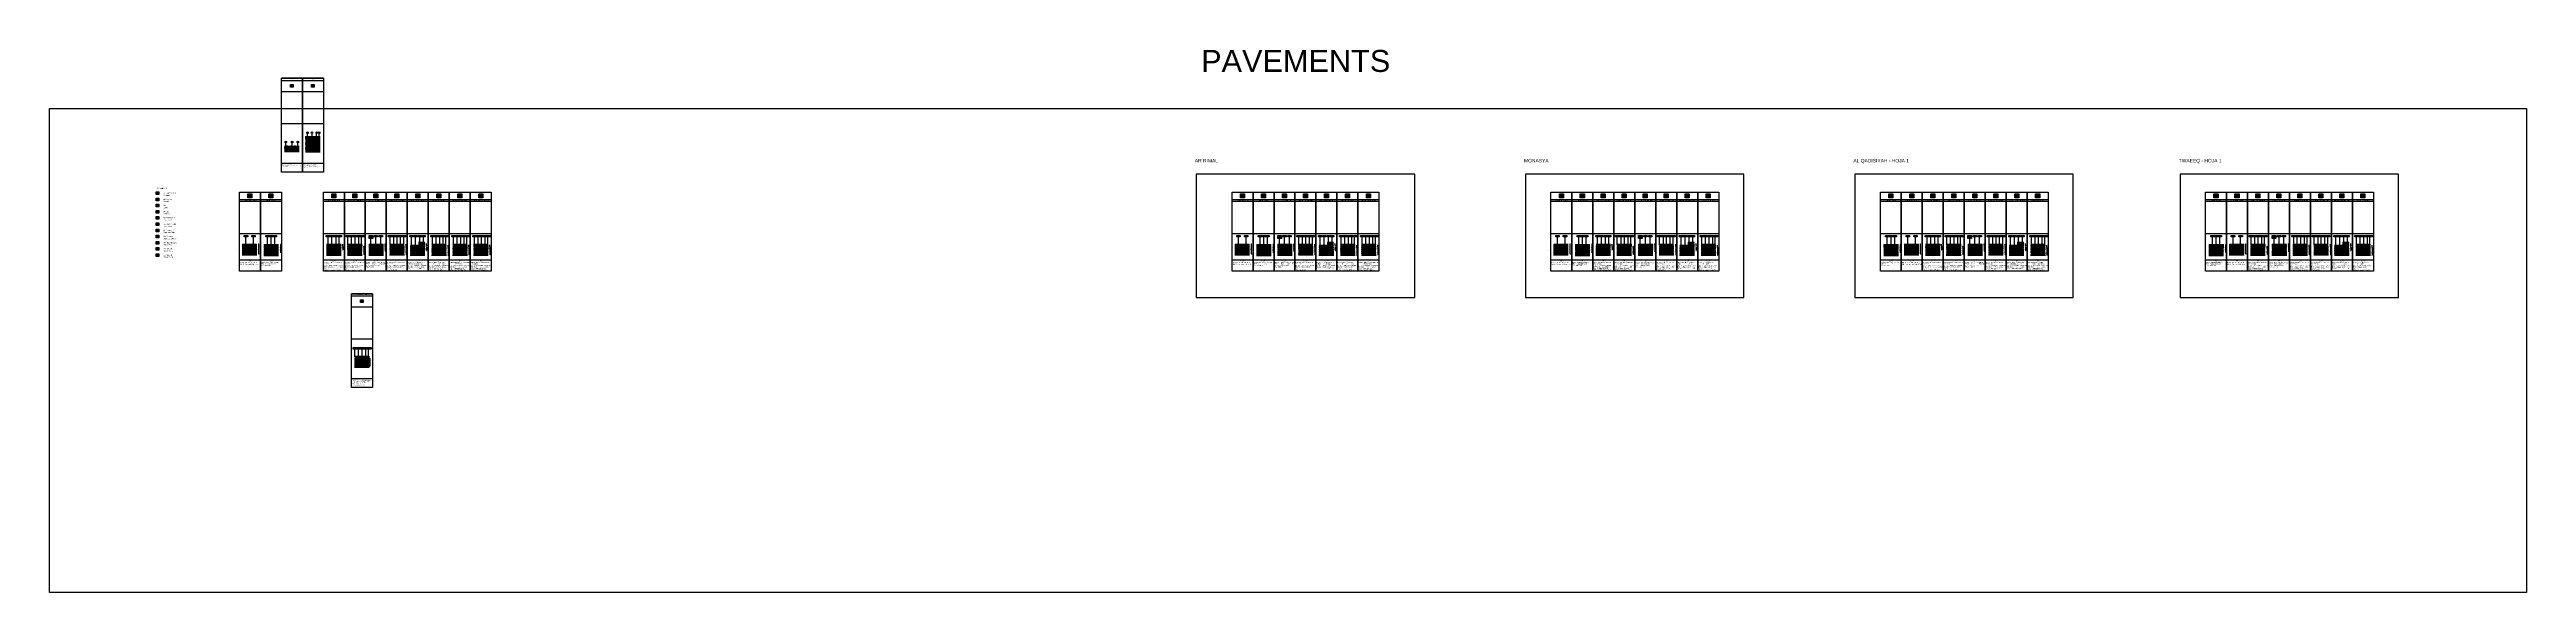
# Model space of a CAD drawing. Header units: metres. Extents: x -3261 to 8022, y -619 to 1849.
import ezdxf

# ---------------------------------------------------------------- set-up
doc = ezdxf.new("R2010")
doc.units = ezdxf.units.M
doc.header["$MEASUREMENT"] = 0
doc.header["$PDMODE"] = 34
doc.header["$PDSIZE"] = 1
doc.linetypes.add('HIDDEN', pattern=[0.375, 0.25, -0.125])
doc.layers.add('-aux', color=50, linetype='Continuous', plot=False)
doc.layers.add('00-VIEWPORT A1-500', color=6, linetype='Continuous', plot=False)
for name, color, linetype in [('0-TX-1_25', 7, 'Continuous'), ('01-TX', 7, 'Continuous'), ('02-L-Caratula', 252, 'Continuous'), ('0_Planta_Cotas', 251, 'Continuous'), ('1-L- kodolé', 4, 'Continuous'), ('A-KEYPLAN', 7, 'Continuous'), ('A-KEYPLAN_HATCH', 7, 'Continuous'), ('A_TEXT_2', 7, 'Continuous'), ('COTAUX', 7, 'Continuous'), ('EIT_3 TR terra vegetal', 45, 'Continuous')]:
    doc.layers.add(name, color=color, linetype=linetype)
for name, color, linetype, lineweight, true_color in [('03-TR-Paviment_01_Compacted Ground', 7, 'Continuous', 5, 0xb3a36f), ('03-TR-Paviment_02_Sealed Gravel', 7, 'Continuous', 5, 0xa08f54), ('03-TR-Paviment_05_Open Joint Pavement', 7, 'Continuous', 5, 0xbcab76), ('03-TR-Paviment_05_Precast irregular Concrete Blocks_Open Joint', 7, 'Continuous', 5, 0x6e5d3a), ('03-TR-Paviment_06_In-Situ Concrete Slab¡', 7, 'Continuous', 5, 0xe8e6e3), ('03-TR-Paviment_07_Precast Concrete Blocks', 7, 'Continuous', 5, 0xe7ddd0), ('03-TR-Paviment_07_Precast irregular Concrete Blocks', 7, 'Continuous', 5, 0xb9b5ac), ('03-TR-Paviment_08_Natural Stone Bleachers', 7, 'Continuous', 5, 0xbcab76), ('03-TR-Paviment_08_Precasted Concrete Blocks', 7, 'Continuous', 5, 0xf7e0cf), ('03-TR-Paviment_09_Natural Stone Slab', 7, 'Continuous', 5, 0x999680), ('03-TR-Paviment_09_Natural Stone Slopes', 7, 'Continuous', 5, 0xbcab76), ('3- TR terra vegetal', 7, 'Continuous', 0, 0xbea68e), ('3-TR sorra granitica', 7, 'Continuous', 0, 0xf2dac9)]:
    doc.layers.add(name, color=color, linetype=linetype, lineweight=lineweight, true_color=true_color)
for name, color, linetype, lineweight in [('03-TR-Paviment_03_Lawn', 74, 'Continuous', 5), ('03-TR-Paviment_04_Dry Meadow', 54, 'Continuous', 5), ('1-CM', 7, 'Continuous', 0), ('1-L-GESPA', 64, 'Continuous', 0), ('2-formigó', 4, 'Continuous', 0), ('2-metall', 5, 'Continuous', 0), ('3-TR Formigó', 252, 'Continuous', 0), ('3-TR Seleccionat', 44, 'Continuous', 0), ('3-TR Tot-u', 37, 'Continuous', 0), ('3-TR-recebo', 252, 'Continuous', 0)]:
    doc.layers.add(name, color=color, linetype=linetype, lineweight=lineweight)
doc.layers.add('EIT_3 TR sorra', color=7, linetype='Continuous', true_color=0xd8ceb0)
doc.styles.add('Arial_4', font='arial.ttf', dxfattribs={"height": 1.8})
doc.styles.add('E500', font='verdana.ttf', dxfattribs={"height": 1})
doc.styles.get("Standard").update_dxf_attribs({"font": 'arial.ttf'})
doc.styles.add('x-llegenda materials$0$ENGRAVERS', font='TT0586M.TTF')
doc.dimstyles.new('E500', dxfattribs={"dimscale": 0.03, "dimtxt": 30, "dimasz": 1, "dimexe": 0.1, "dimexo": 1, "dimgap": 8, "dimtad": 1, "dimzin": 0, "dimdsep": 46, "dimtxsty": 'E500', "dimblk1": 'LINCOT500', "dimblk2": 'LINCOT500', "dimsah": 1, "dimcen": 0.1, "dimdle": 0.1, "dimse1": 1, "dimse2": 1, "dimclrt": 256, "dimadec": 0, "dimazin": 0, "dimtfac": 0.015385, "dimtofl": 0, "dimtmove": 0, "dimatfit": 3, "dimldrblk": 'LINCOT500', "dimfxl": 1, "dimtolj": 1, "dimtzin": 0, "dimarcsym": 0})
pattern_1 = [(39.031687, (-4388.5066, 329.3547), (-0.44987772, 0.55492493), [])]
pattern_2 = [(44.432546, (-11316.3372, -217.373), (0.41876656, 1.477667357), [1.905, -0.381, 0, -0.381])]
pattern_3 = [(90, (757.29018, -1203.59806), (-0.375, 6e-17), [])]
pattern_4 = [(2e-08, (850.88793, -754.4084), (-7e-11, 0.2), [])]
pattern_5 = [(44.432546, (-13201.9505, 492.1165), (0.41876656, 1.477667357), [1.905, -0.381, 0, -0.381])]
pattern_6 = [(260.717092, (-5144.7898, -1678.7666), (1.25336793, -0.20486296), [])]
pattern_7 = [(279.175244, (-14931.327, -3857.6515), (2.91251617, -2.1024865), [2.54, -2.54]), (279.175244, (-14930.3867, -3857.4996), (2.91251617, -2.1024865), [2.54, -2.54]), (279.175244, (-14929.4463, -3857.3477), (2.91251617, -2.1024865), [2.54, -2.54]), (9.175244, (-14929.0823, -3857.6105), (2.1024865, 2.91251617), [2.54, -2.54]), (9.175244, (-14928.9304, -3858.5509), (2.1024865, 2.91251617), [2.54, -2.54]), (9.175244, (-14928.7785, -3859.4912), (2.1024865, 2.91251617), [2.54, -2.54])]
pattern_8 = [(25.97439, (-734.5663, 148.9448), (0.8650703, 1.2690625), [1.905, -0.381, 0, -0.381])]

# ---------------------------------------------------------------- blocks, each defined once
blk = doc.blocks.new('hatch keyplan 2')
at = {"layer": 'A-KEYPLAN_HATCH'}
blk.add_lwpolyline([(0, 0.0055), (0.0129, 0.0055), (0.0129, 0), (0, 0)], close=True, dxfattribs=at)
blk = doc.blocks.new('hatch keyplan')
at = {"layer": 'A-KEYPLAN_HATCH'}
blk.add_blockref('hatch keyplan 2', (1.4306, 0.8521), dxfattribs=at)
blk = doc.blocks.new('PG02')
at = {"layer": 'A-KEYPLAN_HATCH'}
blk.add_blockref('hatch keyplan', (-1.4296, -0.8521), dxfattribs=at)
at = {"layer": 'A_TEXT_2', "insert": (-0.0016, 0.0045), "char_height": 0.003125, "attachment_point": 1}
blk.add_mtext_dynamic_manual_height_columns('\\pi0.00307,t0.01557;{\\fArial|b1|i0|c0|p34;P}G-02', width=0.018202, gutter_width=0.0187, heights=[0], dxfattribs=at)
blk = doc.blocks.new('SB-01')
at = {"layer": 'A-KEYPLAN_HATCH'}
blk.add_blockref('hatch keyplan', (-1.4306, -0.8521), dxfattribs=at)
at = {"layer": 'A_TEXT_2', "insert": (-0.0026, 0.0044), "char_height": 0.003125, "attachment_point": 1}
blk.add_mtext_dynamic_manual_height_columns('\\pi0.00339;{\\fArial|b1|i0|c0|p34;SB}-01', width=0.018202, gutter_width=0.0187, heights=[0], dxfattribs=at)
blk = doc.blocks.new('T-01')
at = {"layer": 'A-KEYPLAN_HATCH'}
blk.add_blockref('hatch keyplan', (-1.4306, -0.8521), dxfattribs=at)
at = {"layer": 'A_TEXT_2', "insert": (-0.0026, 0.0044), "char_height": 0.003125, "attachment_point": 1}
blk.add_mtext_dynamic_manual_height_columns('\\pi0.00506;{\\fArial|b1|i0|c0|p34;T}-01', width=0.018202, gutter_width=0.0187, heights=[0], dxfattribs=at)
blk = doc.blocks.new('LINCOT500')
for p, q in [((0, -25), (0, 25)), ((0, 0), (25, 0))]:
    blk.add_line(p, q)
at = {"const_width": 4.69}
blk.add_lwpolyline([(9, -9), (-9, 9)], dxfattribs=at)
at = {"layer": 'COTAUX'}
blk.add_line((0, 0), (-3, 0), dxfattribs=at)
blk = doc.blocks.new('*D163')
at = {"layer": '0_Planta_Cotas', "color": 0, "lineweight": -2, "transparency": 16777216}
blk.add_line((91, -256), (91, -271), dxfattribs=at)
at = {"layer": 'Defpoints', "color": 0, "transparency": 16777216}
for p in [(81, -256), (81, -271), (91, -271)]:
    blk.add_point(p, dxfattribs=at)
at = {"layer": '0_Planta_Cotas', "color": 0, "lineweight": -2, "transparency": 16777216, "xscale": 0.03, "yscale": 0.03, "zscale": 0.03}
for p, rotation in [((91, -256), 90), ((91, -271), 270)]:
    blk.add_blockref('LINCOT500', p, dxfattribs=dict(at, rotation=rotation))
at = {"layer": '0_Planta_Cotas', "transparency": 16777216, "insert": (88, -264), "char_height": 1, "attachment_point": 5, "rotation": 90, "style": 'E500'}
blk.add_mtext('\\A1;{\\H4.5x;15 }', dxfattribs=at)
blk = doc.blocks.new('*D164')
at = {"layer": '0_Planta_Cotas', "color": 0, "lineweight": -2, "transparency": 16777216}
blk.add_line((91, -271), (91, -291), dxfattribs=at)
at = {"layer": 'Defpoints', "color": 0, "transparency": 16777216}
for p in [(81, -271), (81, -291), (91, -291)]:
    blk.add_point(p, dxfattribs=at)
at = {"layer": '0_Planta_Cotas', "color": 0, "lineweight": -2, "transparency": 16777216, "xscale": 0.03, "yscale": 0.03, "zscale": 0.03}
for p, rotation in [((91, -271), 90), ((91, -291), 270)]:
    blk.add_blockref('LINCOT500', p, dxfattribs=dict(at, rotation=rotation))
at = {"layer": '0_Planta_Cotas', "transparency": 16777216, "insert": (88, -281), "char_height": 1, "attachment_point": 5, "rotation": 90, "style": 'E500'}
blk.add_mtext('\\A1;{\\H4.5x;20 }', dxfattribs=at)
blk = doc.blocks.new('PG01')
at = {"layer": '01-TX'}
blk.add_blockref('hatch keyplan', (-1.4296, -0.8521), dxfattribs=at)
at = {"layer": 'A_TEXT_2', "lineweight": 211, "insert": (0.0002, 0.004), "char_height": 0.002459, "attachment_point": 1, "line_spacing_factor": 0.938532, "style": 'Arial_4'}
blk.add_mtext_dynamic_manual_height_columns('\\pi0.00276;{\\fArial|b1|i0|c0|p34;P}G-01', width=0.014562, gutter_width=0.015, heights=[0], dxfattribs=at)
blk = doc.blocks.new('*D162')
at = {"layer": '0_Planta_Cotas', "color": 0, "lineweight": -2, "transparency": 16777216}
blk.add_line((88, -299), (88, -254), dxfattribs=at)
at = {"layer": 'Defpoints', "color": 0, "transparency": 16777216}
for p in [(78, -254), (78, -299), (88, -254)]:
    blk.add_point(p, dxfattribs=at)
at = {"layer": '0_Planta_Cotas', "color": 0, "lineweight": -2, "transparency": 16777216, "xscale": 0.03, "yscale": 0.03, "zscale": 0.03}
for p, rotation in [((88, -254), 90), ((88, -299), 270)]:
    blk.add_blockref('LINCOT500', p, dxfattribs=dict(at, rotation=rotation))
at = {"layer": '0_Planta_Cotas', "transparency": 16777216, "insert": (86, -277), "char_height": 1, "attachment_point": 5, "rotation": 90, "style": 'E500'}
blk.add_mtext('\\A1;{\\H4.5x;50}', dxfattribs=at)
blk = doc.blocks.new('SB-02')
at = {"layer": 'A-KEYPLAN_HATCH'}
blk.add_blockref('hatch keyplan', (-1.4306, -0.8521), dxfattribs=at)
at = {"layer": 'A_TEXT_2', "insert": (-0.0026, 0.0044), "char_height": 0.003125, "attachment_point": 1}
blk.add_mtext_dynamic_manual_height_columns('\\pi0.00311;{\\fArial|b1|i0|c0|p34;SB}-02', width=0.018202, gutter_width=0.0187, heights=[0], dxfattribs=at)
blk = doc.blocks.new('PCB03')
at = {"layer": 'A-KEYPLAN_HATCH'}
blk.add_blockref('hatch keyplan', (-1.4296, -0.8521), dxfattribs=at)
at = {"layer": 'A_TEXT_2', "insert": (0.0002, 0.004), "char_height": 0.0025, "attachment_point": 1}
blk.add_mtext_dynamic_manual_height_columns('\\pi0.00139;{\\fArial|b1|i0|c0|p34;P}CB-02', width=0.014562, gutter_width=0.015, heights=[0], dxfattribs=at)
blk = doc.blocks.new('B-CB01')
at = {"layer": 'A-KEYPLAN_HATCH'}
blk.add_blockref('hatch keyplan', (-1.4306, -0.8521), dxfattribs=at)
at = {"layer": 'A_TEXT_2', "insert": (-0.0012, 0.0042), "char_height": 0.002625, "attachment_point": 1}
blk.add_mtext_dynamic_manual_height_columns('\\pi0.00159;{\\fArial|b1|i0|c0|p34;B}CB-01', width=0.01529, gutter_width=0.0158, heights=[0], dxfattribs=at)
blk = doc.blocks.new('B-CB02')
at = {"layer": 'A-KEYPLAN_HATCH'}
blk.add_blockref('hatch keyplan', (-1.4306, -0.8521), dxfattribs=at)
at = {"layer": 'A_TEXT_2', "insert": (-0.0008, 0.0041), "char_height": 0.0025, "attachment_point": 1}
blk.add_mtext_dynamic_manual_height_columns('\\pi0.00129;{\\fArial|b1|i0|c0|p34;B}CB-02', width=0.014562, gutter_width=0.015, heights=[0], dxfattribs=at)
blk = doc.blocks.new('*D167')
at = {"layer": '0_Planta_Cotas', "color": 0, "lineweight": -2, "transparency": 16777216}
blk.add_line((89, -265), (89, -279), dxfattribs=at)
at = {"layer": 'Defpoints', "color": 0, "transparency": 16777216}
for p in [(80, -265), (80, -279), (89, -279)]:
    blk.add_point(p, dxfattribs=at)
at = {"layer": '0_Planta_Cotas', "color": 0, "lineweight": -2, "transparency": 16777216, "xscale": 0.03, "yscale": 0.03, "zscale": 0.03}
for p, rotation in [((89, -265), 90), ((89, -279), 270)]:
    blk.add_blockref('LINCOT500', p, dxfattribs=dict(at, rotation=rotation))
at = {"layer": '0_Planta_Cotas', "transparency": 16777216, "insert": (87, -272), "char_height": 1, "attachment_point": 5, "rotation": 90, "style": 'E500'}
blk.add_mtext('\\A1;{\\H4.5x;15\\H0.55556x; }', dxfattribs=at)
blk = doc.blocks.new('*D168')
at = {"layer": '0_Planta_Cotas', "color": 0, "lineweight": -2, "transparency": 16777216}
blk.add_line((89, -279), (89, -300), dxfattribs=at)
at = {"layer": 'Defpoints', "color": 0, "transparency": 16777216}
for p in [(80, -279), (80, -300), (89, -300)]:
    blk.add_point(p, dxfattribs=at)
at = {"layer": '0_Planta_Cotas', "color": 0, "lineweight": -2, "transparency": 16777216, "xscale": 0.03, "yscale": 0.03, "zscale": 0.03}
for p, rotation in [((89, -279), 90), ((89, -300), 270)]:
    blk.add_blockref('LINCOT500', p, dxfattribs=dict(at, rotation=rotation))
at = {"layer": '0_Planta_Cotas', "transparency": 16777216, "insert": (86, -290), "char_height": 1, "attachment_point": 5, "rotation": 90, "style": 'E500'}
blk.add_mtext('\\A1;{\\H4.5x;20\\H0.55556x; }', dxfattribs=at)
blk = doc.blocks.new('PCS01')
at = {"layer": 'A-KEYPLAN_HATCH'}
blk.add_lwpolyline([(0.0005, 0.0055), (0.0144, 0.0055), (0.0144, 0), (0.0005, 0)], close=True, dxfattribs=at)
at = {"layer": 'A_TEXT_2', "insert": (-0.0009, 0.0043), "char_height": 0.002875, "attachment_point": 1}
blk.add_mtext_dynamic_manual_height_columns('\\pi0.00186;{\\fArial|b1|i0|c0|p34;P}CS-01', width=0.016746, gutter_width=0.0173, heights=[0], dxfattribs=at)
blk = doc.blocks.new('PCS02')
at = {"layer": 'A-KEYPLAN_HATCH'}
blk.add_lwpolyline([(-0.0005, 0.0055), (0.0134, 0.0055), (0.0134, 0), (-0.0005, 0)], close=True, dxfattribs=at)
at = {"layer": 'A_TEXT_2', "insert": (-0.0019, 0.0043), "char_height": 0.002875, "attachment_point": 1}
blk.add_mtext_dynamic_manual_height_columns('\\pi0.00159;{\\fArial|b1|i0|c0|p34;P}CS-02', width=0.016746, gutter_width=0.0173, heights=[0], dxfattribs=at)
blk = doc.blocks.new('*D169')
at = {"layer": '0_Planta_Cotas', "color": 0, "lineweight": -2, "transparency": 16777216}
blk.add_line((91, -254), (91, -270), dxfattribs=at)
at = {"layer": 'Defpoints', "color": 0, "transparency": 16777216}
for p in [(82, -254), (82, -270), (91, -270)]:
    blk.add_point(p, dxfattribs=at)
at = {"layer": '0_Planta_Cotas', "color": 0, "lineweight": -2, "transparency": 16777216, "xscale": 0.03, "yscale": 0.03, "zscale": 0.03}
for p, rotation in [((91, -254), 90), ((91, -270), 270)]:
    blk.add_blockref('LINCOT500', p, dxfattribs=dict(at, rotation=rotation))
at = {"layer": '0_Planta_Cotas', "transparency": 16777216, "insert": (89, -262), "char_height": 1, "width": 0.11, "attachment_point": 5, "rotation": 90, "style": 'E500'}
blk.add_mtext('\\A1;{\\H3.5x;15/20}', dxfattribs=at)
blk = doc.blocks.new('*D170')
at = {"layer": '0_Planta_Cotas', "color": 0, "lineweight": -2, "transparency": 16777216}
blk.add_line((91, -270), (91, -286), dxfattribs=at)
at = {"layer": 'Defpoints', "color": 0, "transparency": 16777216}
for p in [(82, -270), (82, -286), (91, -286)]:
    blk.add_point(p, dxfattribs=at)
at = {"layer": '0_Planta_Cotas', "color": 0, "lineweight": -2, "transparency": 16777216, "xscale": 0.03, "yscale": 0.03, "zscale": 0.03}
for p, rotation in [((91, -270), 90), ((91, -286), 270)]:
    blk.add_blockref('LINCOT500', p, dxfattribs=dict(at, rotation=rotation))
at = {"layer": '0_Planta_Cotas', "transparency": 16777216, "insert": (89, -278), "char_height": 1, "attachment_point": 5, "rotation": 90, "style": 'E500'}
blk.add_mtext('\\A1;{\\H3.5x;20/30}', dxfattribs=at)
blk = doc.blocks.new('PCB01')
at = {"layer": 'A-KEYPLAN_HATCH'}
blk.add_lwpolyline([(0.0005, 0.0055), (0.0144, 0.0055), (0.0144, 0), (0.0005, 0)], close=True, dxfattribs=at)
at = {"layer": 'A_TEXT_2', "insert": (-0.0005, 0.0042), "char_height": 0.00275, "attachment_point": 1}
blk.add_mtext_dynamic_manual_height_columns('\\pi0.00151;{\\fArial|b1|i0|c0|p34;P}CS-03', width=0.016018, gutter_width=0.0165, heights=[0], dxfattribs=at)
blk = doc.blocks.new('*D171')
at = {"layer": '0_Planta_Cotas', "color": 0, "lineweight": -2, "transparency": 16777216}
blk.add_line((91, -265), (91, -281), dxfattribs=at)
at = {"layer": 'Defpoints', "color": 0, "transparency": 16777216}
for p in [(81, -265), (81, -281), (91, -281)]:
    blk.add_point(p, dxfattribs=at)
at = {"layer": '0_Planta_Cotas', "color": 0, "lineweight": -2, "transparency": 16777216, "xscale": 0.03, "yscale": 0.03, "zscale": 0.03}
for p, rotation in [((91, -265), 90), ((91, -281), 270)]:
    blk.add_blockref('LINCOT500', p, dxfattribs=dict(at, rotation=rotation))
at = {"layer": '0_Planta_Cotas', "transparency": 16777216, "insert": (88, -273), "char_height": 1, "attachment_point": 5, "rotation": 90, "style": 'E500'}
blk.add_mtext('\\A1;{\\H4.5x;15}', dxfattribs=at)
blk = doc.blocks.new('*D172')
at = {"layer": '0_Planta_Cotas', "color": 0, "lineweight": -2, "transparency": 16777216}
blk.add_line((91, -281), (91, -302), dxfattribs=at)
at = {"layer": 'Defpoints', "color": 0, "transparency": 16777216}
for p in [(81, -281), (81, -302), (91, -302)]:
    blk.add_point(p, dxfattribs=at)
at = {"layer": '0_Planta_Cotas', "color": 0, "lineweight": -2, "transparency": 16777216, "xscale": 0.03, "yscale": 0.03, "zscale": 0.03}
for p, rotation in [((91, -281), 90), ((91, -302), 270)]:
    blk.add_blockref('LINCOT500', p, dxfattribs=dict(at, rotation=rotation))
at = {"layer": '0_Planta_Cotas', "transparency": 16777216, "insert": (88, -291), "char_height": 1, "width": 0.203, "attachment_point": 5, "rotation": 90, "style": 'E500'}
blk.add_mtext('\\A1;{\\H4.5x;20}', dxfattribs=at)
blk = doc.blocks.new('*D173')
at = {"layer": '0_Planta_Cotas', "color": 0, "lineweight": -2, "transparency": 16777216}
for p, q in [((91, -262), (91, -255)), ((91, -265), (91, -262))]:
    blk.add_line(p, q, dxfattribs=at)
at = {"layer": 'Defpoints', "color": 0, "transparency": 16777216}
for p in [(81, -262), (81, -265), (91, -265)]:
    blk.add_point(p, dxfattribs=at)
at = {"layer": '0_Planta_Cotas', "color": 0, "lineweight": -2, "transparency": 16777216, "xscale": 0.03, "yscale": 0.03, "zscale": 0.03}
for p, rotation in [((91, -262), 90), ((91, -265), 270)]:
    blk.add_blockref('LINCOT500', p, dxfattribs=dict(at, rotation=rotation))
at = {"layer": '0_Planta_Cotas', "transparency": 16777216, "insert": (88, -257), "char_height": 1, "attachment_point": 5, "rotation": 90, "style": 'E500'}
blk.add_mtext('\\A1;{\\H4.5x;3}', dxfattribs=at)
blk = doc.blocks.new('*D174')
at = {"layer": '0_Planta_Cotas', "color": 0, "lineweight": -2, "transparency": 16777216}
for p, q in [((88, -258), (88, -251)), ((88, -261), (88, -258))]:
    blk.add_line(p, q, dxfattribs=at)
at = {"layer": 'Defpoints', "color": 0, "transparency": 16777216}
for p in [(79, -261), (80, -258), (88, -261)]:
    blk.add_point(p, dxfattribs=at)
at = {"layer": '0_Planta_Cotas', "color": 0, "lineweight": -2, "transparency": 16777216, "xscale": 0.03, "yscale": 0.03, "zscale": 0.03}
for p, rotation in [((88, -258), 90), ((88, -261), 270)]:
    blk.add_blockref('LINCOT500', p, dxfattribs=dict(at, rotation=rotation))
at = {"layer": '0_Planta_Cotas', "transparency": 16777216, "insert": (85, -253), "char_height": 1, "attachment_point": 5, "rotation": 90, "style": 'E500'}
blk.add_mtext('\\A1;{\\H4.5x;3}', dxfattribs=at)
blk = doc.blocks.new('*D175')
at = {"layer": '0_Planta_Cotas', "color": 0, "lineweight": -2, "transparency": 16777216}
blk.add_line((88, -268), (88, -283), dxfattribs=at)
at = {"layer": 'Defpoints', "color": 0, "transparency": 16777216}
for p in [(79, -268), (80, -283), (88, -283)]:
    blk.add_point(p, dxfattribs=at)
at = {"layer": '0_Planta_Cotas', "color": 0, "lineweight": -2, "transparency": 16777216, "xscale": 0.03, "yscale": 0.03, "zscale": 0.03}
for p, rotation in [((88, -268), 90), ((88, -283), 270)]:
    blk.add_blockref('LINCOT500', p, dxfattribs=dict(at, rotation=rotation))
at = {"layer": '0_Planta_Cotas', "transparency": 16777216, "insert": (85, -276), "char_height": 1, "attachment_point": 5, "rotation": 90, "style": 'E500'}
blk.add_mtext('\\A1;{\\H4.5x;20}', dxfattribs=at)
blk = doc.blocks.new('*D176')
at = {"layer": '0_Planta_Cotas', "color": 0, "lineweight": -2, "transparency": 16777216}
for p, q in [((90, -266), (90, -259)), ((90, -269), (90, -266))]:
    blk.add_line(p, q, dxfattribs=at)
at = {"layer": 'Defpoints', "color": 0, "transparency": 16777216}
for p in [(82, -266), (82, -269), (90, -269)]:
    blk.add_point(p, dxfattribs=at)
at = {"layer": '0_Planta_Cotas', "color": 0, "lineweight": -2, "transparency": 16777216, "xscale": 0.03, "yscale": 0.03, "zscale": 0.03}
for p, rotation in [((90, -266), 90), ((90, -269), 270)]:
    blk.add_blockref('LINCOT500', p, dxfattribs=dict(at, rotation=rotation))
at = {"layer": '0_Planta_Cotas', "transparency": 16777216, "insert": (87, -261), "char_height": 1, "attachment_point": 5, "rotation": 90, "style": 'E500'}
blk.add_mtext('\\A1;{\\H4.5x;3}', dxfattribs=at)
blk = doc.blocks.new('*D177')
at = {"layer": '0_Planta_Cotas', "color": 0, "lineweight": -2, "transparency": 16777216}
blk.add_line((90, -284), (90, -304), dxfattribs=at)
at = {"layer": 'Defpoints', "color": 0, "transparency": 16777216}
for p in [(81, -304), (82, -284), (90, -304)]:
    blk.add_point(p, dxfattribs=at)
at = {"layer": '0_Planta_Cotas', "color": 0, "lineweight": -2, "transparency": 16777216, "xscale": 0.03, "yscale": 0.03, "zscale": 0.03}
for p, rotation in [((90, -284), 90), ((90, -304), 270)]:
    blk.add_blockref('LINCOT500', p, dxfattribs=dict(at, rotation=rotation))
at = {"layer": '0_Planta_Cotas', "transparency": 16777216, "insert": (87, -294), "char_height": 1, "attachment_point": 5, "rotation": 90, "style": 'E500'}
blk.add_mtext('\\A1;{\\H4.5x;20 }', dxfattribs=at)
blk = doc.blocks.new('*D178')
at = {"layer": '0_Planta_Cotas', "color": 0, "lineweight": -2, "transparency": 16777216}
blk.add_line((90, -269), (90, -284), dxfattribs=at)
at = {"layer": 'Defpoints', "color": 0, "transparency": 16777216}
for p in [(81, -284), (82, -269), (90, -284)]:
    blk.add_point(p, dxfattribs=at)
at = {"layer": '0_Planta_Cotas', "color": 0, "lineweight": -2, "transparency": 16777216, "xscale": 0.03, "yscale": 0.03, "zscale": 0.03}
for p, rotation in [((90, -269), 90), ((90, -284), 270)]:
    blk.add_blockref('LINCOT500', p, dxfattribs=dict(at, rotation=rotation))
at = {"layer": '0_Planta_Cotas', "transparency": 16777216, "insert": (87, -276), "char_height": 1, "attachment_point": 5, "rotation": 90, "style": 'E500'}
blk.add_mtext('\\A1;{\\H4.5x;15}', dxfattribs=at)
blk = doc.blocks.new('PCB04')
at = {"layer": 'A-KEYPLAN_HATCH'}
blk.add_lwpolyline([(0.0005, 0.0055), (0.0144, 0.0055), (0.0144, 0), (0.0005, 0)], close=True, dxfattribs=at)
at = {"layer": 'A_TEXT_2', "insert": (-0.0005, 0.0042), "char_height": 0.00275, "attachment_point": 1}
blk.add_mtext_dynamic_manual_height_columns('\\pi0.00151;{\\fArial|b1|i0|c0|p34;P}CB-03', width=0.016018, gutter_width=0.0165, heights=[0], dxfattribs=at)
blk = doc.blocks.new('*D165')
at = {"layer": '0_Planta_Cotas', "color": 0, "lineweight": -2, "transparency": 16777216}
blk.add_line((88, -265), (88, -280), dxfattribs=at)
at = {"layer": 'Defpoints', "color": 0, "transparency": 16777216}
for p in [(80, -265), (80, -280), (88, -280)]:
    blk.add_point(p, dxfattribs=at)
at = {"layer": '0_Planta_Cotas', "color": 0, "lineweight": -2, "transparency": 16777216, "xscale": 0.03, "yscale": 0.03, "zscale": 0.03}
for p, rotation in [((88, -265), 90), ((88, -280), 270)]:
    blk.add_blockref('LINCOT500', p, dxfattribs=dict(at, rotation=rotation))
at = {"layer": '0_Planta_Cotas', "transparency": 16777216, "insert": (86, -272), "char_height": 1, "attachment_point": 5, "rotation": 90, "style": 'E500'}
blk.add_mtext('\\A1;{\\H4.5x;15 }', dxfattribs=at)
blk = doc.blocks.new('B-NS01')
at = {"layer": 'A-KEYPLAN_HATCH'}
blk.add_lwpolyline([(-0.0005, 0.0055), (0.0134, 0.0055), (0.0134, 0), (-0.0005, 0)], close=True, dxfattribs=at)
at = {"layer": 'A_TEXT_2', "insert": (-0.0015, 0.0043), "char_height": 0.00275, "attachment_point": 1}
blk.add_mtext_dynamic_manual_height_columns('\\pi0.00146;{\\fArial|b1|i0|c0|p34;B}NG-01', width=0.016018, gutter_width=0.0165, heights=[0], dxfattribs=at)
blk = doc.blocks.new('*D166')
at = {"layer": '0_Planta_Cotas', "color": 0, "lineweight": -2, "transparency": 16777216}
for p, q in [((88, -262), (88, -255)), ((88, -265), (88, -262))]:
    blk.add_line(p, q, dxfattribs=at)
at = {"layer": 'Defpoints', "color": 0, "transparency": 16777216}
for p in [(80, -262), (80, -265), (88, -265)]:
    blk.add_point(p, dxfattribs=at)
at = {"layer": '0_Planta_Cotas', "color": 0, "lineweight": -2, "transparency": 16777216, "xscale": 0.03, "yscale": 0.03, "zscale": 0.03}
for p, rotation in [((88, -262), 90), ((88, -265), 270)]:
    blk.add_blockref('LINCOT500', p, dxfattribs=dict(at, rotation=rotation))
at = {"layer": '0_Planta_Cotas', "transparency": 16777216, "insert": (85, -257), "char_height": 1, "attachment_point": 5, "rotation": 90, "style": 'E500'}
blk.add_mtext('\\A1;{\\H4.5x;3}', dxfattribs=at)
blk = doc.blocks.new('Ficha técnica P_03')
at = {"layer": '03-TR-Paviment_03_Lawn', "linetype": 'Continuous'}
h = blk.add_hatch(dxfattribs=at)
h.set_pattern_fill('ANSI31', color=256, scale=0.225, angle=-5.9683)
h.set_pattern_definition([(39.031687, (-1571.126, -845.26246), (-0.44987772, 0.55492493), [])])
h.paths.add_polyline_path([(42, -28), (54, -28), (54, -41), (42, -41)])
at = {"layer": '3-TR Seleccionat'}
h = blk.add_hatch(dxfattribs=at)
h.set_pattern_fill('ANSI31', color=256, scale=0.159504, angle=45, style=0)
h.set_pattern_definition([(90, (-3453.55734, -103.95295), (-0.5064259, 0), [])])
h.paths.add_polyline_path([(79, -336), (79, -328), (15, -328), (15, -336)])
at = {"layer": 'EIT_3 TR terra vegetal'}
h = blk.add_hatch(dxfattribs=at)
h.set_pattern_fill('_USER', color=256, scale=0.797521, angle=45, style=0, double=1, pattern_type=0)
h.set_pattern_definition([(45, (-4096.9476, 75.3022), (-0.56393258, 0.56393258), []), (135, (-4096.9476, 75.3022), (-0.56393258, -0.56393258), [])])
h.paths.add_polyline_path([(79, -328), (79, -312), (15, -312), (15, -328)])
at = {"layer": '0-TX-1_25'}
for points in [[(20, -317), (20, -294)], [(49, -321), (49, -294)], [(75, -333), (75, -294)]]:
    blk.add_lwpolyline(points, dxfattribs=at)
for centre, radius in [((20, -290), 3.88), ((49, -290), 3.88), ((75, -290), 3.89)]:
    blk.add_circle(centre, radius, dxfattribs=at)
at = {"layer": '02-L-Caratula'}
for points in [[(96, 0), (0, 0)], [(0, -10), (96, -10)], [(0, -60), (96, -60)], [(0, -206), (96, -206)], [(0, -386), (96, -386)]]:
    blk.add_lwpolyline(points, dxfattribs=at)
blk.add_lwpolyline([(0, 0), (96, 0), (96, -427), (0, -427)], close=True, dxfattribs=at)
at = {"layer": '03-TR-Paviment_03_Lawn'}
for p, q in [((16, -307), (15, -315)), ((17, -307), (16, -315)), ((19, -307), (18, -315)), ((18, -307), (18, -316)), ((20, -307), (20, -315)), ((22, -307), (21, -315)), ((21, -307), (21, -316)), ((24, -306), (23, -315)), ((25, -307), (25, -314)), ((27, -306), (26, -315)), ((26, -306), (26, -316)), ((28, -307), (28, -316)), ((29, -307), (29, -315)), ((30, -307), (30, -315)), ((31, -307), (31, -316)), ((33, -307), (32, -315)), ((34, -307), (34, -315)), ((36, -307), (35, -315)), ((35, -307), (35, -316)), ((37, -307), (37, -315)), ((39, -307), (38, -315)), ((38, -307), (38, -316)), ((40, -307), (40, -315)), ((41, -307), (41, -316)), ((43, -307), (42, -315)), ((45, -306), (44, -315)), ((44, -307), (44, -315)), ((46, -307), (46, -314)), ((47, -306), (47, -316)), ((49, -306), (48, -315)), ((49, -307), (49, -316)), ((51, -307), (50, -315)), ((52, -307), (52, -315)), ((54, -307), (53, -315)), ((53, -307), (53, -316)), ((55, -307), (55, -315)), ((56, -307), (56, -316)), ((57, -307), (57, -315)), ((59, -306), (58, -315)), ((60, -307), (60, -314)), ((62, -306), (61, -315)), ((61, -306), (61, -316)), ((63, -307), (63, -316)), ((65, -307), (64, -315)), ((66, -307), (66, -315)), ((68, -307), (67, -315)), ((67, -307), (67, -316)), ((69, -307), (69, -315)), ((71, -307), (70, -315)), ((70, -307), (70, -316)), ((72, -307), (72, -315)), ((73, -307), (73, -316)), ((75, -307), (74, -315)), ((76, -307), (76, -315)), ((78, -307), (77, -315)), ((77, -307), (77, -316)), ((79, -307), (79, -315))]:
    blk.add_line(p, q, dxfattribs=at)
at = {"layer": '1-CM'}
for points in [[(79, -312), (15, -312)], [(15, -312), (15, -312), (79, -312)], [(79, -328), (15, -328)]]:
    blk.add_lwpolyline(points, dxfattribs=at)
at = {"layer": 'A-KEYPLAN'}
blk.add_lwpolyline([(42, -28), (54, -28), (54, -41), (42, -41)], close=True, dxfattribs=at)
at = {"layer": '0-TX-1_25', "char_height": 2.99, "width": 153.2, "attachment_point": 1, "style": 'x-llegenda materials$0$ENGRAVERS'}
for s, insert in [('\\P\\PP3', (18, -279)), ('\\P\\PB2', (47, -279))]:
    blk.add_mtext(s, dxfattribs=dict(at, insert=insert))
at = {"layer": '0-TX-1_25', "insert": (73, -279), "char_height": 3, "width": 153.68, "attachment_point": 1, "rotation": 360, "style": 'x-llegenda materials$0$ENGRAVERS'}
blk.add_mtext('\\P\\PT1', dxfattribs=at)
at = {"layer": '01-TX', "char_height": 2.5, "attachment_point": 1, "rotation": 0}
for s, width, insert in [('\\pi37.17083;P3. Lawn', 88.39, (3, -3)), ('P3: Lawn (Cynodon dactylon)\\PB2: Vegetal substrate (70% sand, 30% compost + peat)\\PT1: Natural soil', 89.99, (3, -393)), ('\\pt25;LAWN - Layers', 89.99, (3, -388))]:
    blk.add_mtext_dynamic_manual_height_columns(s, width=width, gutter_width=1, heights=[0], dxfattribs=dict(at, insert=insert))
blk = doc.blocks.new('Ficha técnica P_04')
at = {"layer": '03-TR-Paviment_04_Dry Meadow', "linetype": 'Continuous'}
h = blk.add_hatch(dxfattribs=at)
h.set_pattern_fill('ANSI31', color=256, scale=5, angle=-5.9683)
h.set_pattern_definition([(39.031687, (1993.5135, -1219.1036), (-0.3935938, 0.48549863), [])])
h.paths.add_polyline_path([(42, -28), (54, -28), (54, -41), (42, -41)])
at = {"layer": '3-TR Seleccionat'}
h = blk.add_hatch(dxfattribs=at)
h.set_pattern_fill('ANSI31', color=256, scale=3, angle=45, style=0)
h.set_pattern_definition([(90, (2225.5641, -1590.91474), (-0.375, 6e-17), [])])
h.paths.add_polyline_path([(15, -325), (15, -337), (79, -337), (79, -324)])
at = {"layer": '3-TR-recebo'}
h = blk.add_hatch(dxfattribs=at)
h.set_pattern_fill('_USER', color=256, scale=0.64, angle=45, style=0, double=1, pattern_type=0)
h.set_pattern_definition([(45, (2225.5641, -1590.91474), (-0.45254834, 0.45254834), []), (135, (2225.5641, -1590.91474), (-0.45254834, -0.45254834), [])])
h.paths.add_polyline_path([(15, -284), (15, -292), (79, -292), (79, -284)])
at = {"layer": 'EIT_3 TR terra vegetal'}
h = blk.add_hatch(dxfattribs=at)
h.set_pattern_fill('_USER', color=256, scale=0.8, angle=45, style=0, double=1, pattern_type=0)
h.set_pattern_definition([(45, (421732.21906, 4592801.8552), (-0.56568542495, 0.56568542495), []), (135, (421732.21906, 4592801.8552), (-0.56568542495, -0.56568542495), [])])
h.paths.add_polyline_path([(15, -292), (15, -325), (79, -324), (79, -292)])
at = {"layer": '0-TX-1_25'}
for points in [[(23, -269), (23, -252)], [(44, -286), (44, -252)], [(65, -306), (65, -252)], [(76, -327), (76, -252)]]:
    blk.add_lwpolyline(points, dxfattribs=at)
for centre in [(23, -248), (44, -248), (65, -248), (76, -248)]:
    blk.add_circle(centre, 3.89, dxfattribs=at)
at = {"layer": '02-L-Caratula'}
for points in [[(96, 0), (0, 0)], [(0, -10), (96, -10)], [(0, -60), (96, -60)], [(0, -206), (96, -206)], [(0, -386), (96, -386)]]:
    blk.add_lwpolyline(points, dxfattribs=at)
blk.add_lwpolyline([(0, 0), (96, 0), (96, -427), (0, -427)], close=True, dxfattribs=at)
at = {"layer": '03-TR-Paviment_04_Dry Meadow'}
for p, q in [((14, -263), (15, -289)), ((15, -263), (15, -289)), ((16, -263), (16, -288)), ((17, -263), (18, -289)), ((19, -263), (19, -289)), ((20, -263), (20, -288)), ((21, -263), (21, -289)), ((22, -263), (22, -289)), ((23, -263), (23, -288)), ((24, -263), (25, -289)), ((25, -263), (25, -289)), ((26, -263), (26, -288)), ((27, -263), (28, -289)), ((29, -263), (29, -289)), ((30, -263), (30, -288)), ((31, -263), (31, -289)), ((32, -263), (32, -289)), ((33, -263), (33, -288)), ((33, -263), (33, -288)), ((34, -263), (35, -289)), ((36, -263), (35, -289)), ((36, -263), (36, -288)), ((37, -263), (38, -289)), ((39, -263), (39, -289)), ((40, -263), (40, -288)), ((41, -263), (41, -289)), ((42, -263), (42, -289)), ((43, -263), (44, -289)), ((43, -263), (43, -289)), ((44, -263), (44, -289)), ((45, -263), (45, -288)), ((46, -263), (47, -289)), ((48, -263), (48, -289)), ((49, -263), (49, -288)), ((50, -263), (50, -289)), ((51, -263), (51, -289)), ((52, -263), (52, -288)), ((53, -263), (54, -289)), ((54, -263), (54, -289)), ((55, -263), (55, -288)), ((56, -263), (57, -289)), ((58, -263), (58, -289)), ((59, -263), (59, -288)), ((60, -263), (60, -289)), ((61, -263), (61, -289)), ((62, -263), (62, -288)), ((62, -263), (62, -288)), ((63, -263), (64, -289)), ((64, -263), (64, -289)), ((65, -263), (65, -288)), ((66, -263), (67, -289)), ((68, -263), (68, -289)), ((69, -263), (69, -288)), ((70, -263), (70, -289)), ((71, -263), (71, -289)), ((72, -263), (73, -289)), ((72, -263), (72, -289)), ((73, -263), (73, -289)), ((74, -263), (74, -288)), ((75, -263), (76, -289)), ((77, -263), (77, -289)), ((78, -263), (78, -288)), ((79, -263), (79, -289))]:
    blk.add_line(p, q, dxfattribs=at)
at = {"layer": '1-CM'}
for p, q in [((79, -284), (15, -284)), ((79, -292), (15, -292))]:
    blk.add_line(p, q, dxfattribs=at)
blk.add_lwpolyline([(15, -325), (79, -324)], dxfattribs=at)
at = {"layer": 'A-KEYPLAN'}
blk.add_lwpolyline([(42, -28), (54, -28), (54, -41), (42, -41)], close=True, dxfattribs=at)
at = {"layer": '0-TX-1_25', "char_height": 3, "width": 153.68, "attachment_point": 1, "style": 'x-llegenda materials$0$ENGRAVERS'}
for s, insert in [('\\P\\PP4', (20, -236)), ('\\P\\PB1', (41, -236)), ('\\P\\PB2', (62, -236))]:
    blk.add_mtext(s, dxfattribs=dict(at, insert=insert))
at = {"layer": '0-TX-1_25', "insert": (74, -236), "char_height": 3, "width": 153.68, "attachment_point": 1, "rotation": 360, "style": 'x-llegenda materials$0$ENGRAVERS'}
blk.add_mtext('\\P\\PT1', dxfattribs=at)
at = {"layer": '01-TX', "char_height": 2.5, "attachment_point": 1, "rotation": 0}
for s, width, insert in [('\\pi31.43754;P4. Dry Meadow', 88.39, (3, -3)), ('P4: Dry Meadow (shrubs and groundcovers)\\PB1: Topdressing (mulch)\\PB2: Vegetal substrate (60% sand, 20% topsoil, 20% compost)\\PT1: Natural soil', 89.99, (3, -393)), ('\\pt25;DRY MEADOW - Layers', 89.99, (3, -388))]:
    blk.add_mtext_dynamic_manual_height_columns(s, width=width, gutter_width=1, heights=[0], dxfattribs=dict(at, insert=insert))
blk = doc.blocks.new('*D95')
at = {"layer": '0_Planta_Cotas', "color": 0, "lineweight": -2, "transparency": 16777216}
blk.add_line((-1802, 445), (-1802, 430), dxfattribs=at)
at = {"layer": 'Defpoints', "color": 0, "transparency": 16777216}
for p in [(-1806, 445), (-1806, 430), (-1802, 430)]:
    blk.add_point(p, dxfattribs=at)
at = {"layer": '0_Planta_Cotas', "color": 0, "lineweight": -2, "transparency": 16777216, "xscale": 0.03, "yscale": 0.03, "zscale": 0.03}
for p, rotation in [((-1802, 445), 90), ((-1802, 430), 270)]:
    blk.add_blockref('LINCOT500', p, dxfattribs=dict(at, rotation=rotation))
at = {"layer": '0_Planta_Cotas', "transparency": 16777216, "insert": (-1803, 437), "char_height": 1, "attachment_point": 5, "rotation": 90, "style": 'E500'}
blk.add_mtext('\\A1;{\\H2.5x;15 cm}', dxfattribs=at)
blk = doc.blocks.new('*D96')
at = {"layer": '0_Planta_Cotas', "color": 0, "lineweight": -2, "transparency": 16777216}
blk.add_line((-1802, 430), (-1802, 410), dxfattribs=at)
at = {"layer": 'Defpoints', "color": 0, "transparency": 16777216}
for p in [(-1806, 430), (-1806, 410), (-1802, 410)]:
    blk.add_point(p, dxfattribs=at)
at = {"layer": '0_Planta_Cotas', "color": 0, "lineweight": -2, "transparency": 16777216, "xscale": 0.03, "yscale": 0.03, "zscale": 0.03}
for p, rotation in [((-1802, 430), 90), ((-1802, 410), 270)]:
    blk.add_blockref('LINCOT500', p, dxfattribs=dict(at, rotation=rotation))
at = {"layer": '0_Planta_Cotas', "transparency": 16777216, "insert": (-1803, 420), "char_height": 1, "attachment_point": 5, "rotation": 90, "style": 'E500'}
blk.add_mtext('\\A1;{\\H2.5x;20 cm}', dxfattribs=at)
blk = doc.blocks.new('*D179')
at = {"layer": '0_Planta_Cotas', "color": 0, "lineweight": -2, "transparency": 16777216}
for p, q in [((90, -264), (90, -258)), ((90, -267), (90, -264))]:
    blk.add_line(p, q, dxfattribs=at)
at = {"layer": 'Defpoints', "color": 0, "transparency": 16777216}
for p in [(82, -264), (82, -267), (90, -267)]:
    blk.add_point(p, dxfattribs=at)
at = {"layer": '0_Planta_Cotas', "color": 0, "lineweight": -2, "transparency": 16777216, "xscale": 0.03, "yscale": 0.03, "zscale": 0.03}
for p, rotation in [((90, -264), 90), ((90, -267), 270)]:
    blk.add_blockref('LINCOT500', p, dxfattribs=dict(at, rotation=rotation))
at = {"layer": '0_Planta_Cotas', "transparency": 16777216, "insert": (87, -259), "char_height": 1, "attachment_point": 5, "rotation": 90, "style": 'E500'}
blk.add_mtext('\\A1;{\\H4.5x;3}', dxfattribs=at)
blk = doc.blocks.new('*D180')
at = {"layer": '0_Planta_Cotas', "color": 0, "lineweight": -2, "transparency": 16777216}
blk.add_line((90, -282), (90, -302), dxfattribs=at)
at = {"layer": 'Defpoints', "color": 0, "transparency": 16777216}
for p in [(81, -302), (82, -282), (90, -302)]:
    blk.add_point(p, dxfattribs=at)
at = {"layer": '0_Planta_Cotas', "color": 0, "lineweight": -2, "transparency": 16777216, "xscale": 0.03, "yscale": 0.03, "zscale": 0.03}
for p, rotation in [((90, -282), 90), ((90, -302), 270)]:
    blk.add_blockref('LINCOT500', p, dxfattribs=dict(at, rotation=rotation))
at = {"layer": '0_Planta_Cotas', "transparency": 16777216, "insert": (87, -292), "char_height": 1, "attachment_point": 5, "rotation": 90, "style": 'E500'}
blk.add_mtext('\\A1;{\\H4.5x;20}', dxfattribs=at)
blk = doc.blocks.new('*D181')
at = {"layer": '0_Planta_Cotas', "color": 0, "lineweight": -2, "transparency": 16777216}
blk.add_line((90, -267), (90, -282), dxfattribs=at)
at = {"layer": 'Defpoints', "color": 0, "transparency": 16777216}
for p in [(81, -282), (82, -267), (90, -282)]:
    blk.add_point(p, dxfattribs=at)
at = {"layer": '0_Planta_Cotas', "color": 0, "lineweight": -2, "transparency": 16777216, "xscale": 0.03, "yscale": 0.03, "zscale": 0.03}
for p, rotation in [((90, -267), 90), ((90, -282), 270)]:
    blk.add_blockref('LINCOT500', p, dxfattribs=dict(at, rotation=rotation))
at = {"layer": '0_Planta_Cotas', "transparency": 16777216, "insert": (87, -274), "char_height": 1, "attachment_point": 5, "rotation": 90, "style": 'E500'}
blk.add_mtext('\\A1;{\\H4.5x;15}', dxfattribs=at)
blk = doc.blocks.new('*D182')
at = {"layer": '0_Planta_Cotas', "color": 0, "lineweight": -2, "transparency": 16777216}
for p, q in [((90, -264), (90, -258)), ((90, -267), (90, -264))]:
    blk.add_line(p, q, dxfattribs=at)
at = {"layer": 'Defpoints', "color": 0, "transparency": 16777216}
for p in [(82, -264), (82, -267), (90, -267)]:
    blk.add_point(p, dxfattribs=at)
at = {"layer": '0_Planta_Cotas', "color": 0, "lineweight": -2, "transparency": 16777216, "xscale": 0.03, "yscale": 0.03, "zscale": 0.03}
for p, rotation in [((90, -264), 90), ((90, -267), 270)]:
    blk.add_blockref('LINCOT500', p, dxfattribs=dict(at, rotation=rotation))
at = {"layer": '0_Planta_Cotas', "transparency": 16777216, "insert": (87, -259), "char_height": 1, "attachment_point": 5, "rotation": 90, "style": 'E500'}
blk.add_mtext('\\A1;{\\H4.5x;3}', dxfattribs=at)
blk = doc.blocks.new('*D183')
at = {"layer": '0_Planta_Cotas', "color": 0, "lineweight": -2, "transparency": 16777216}
blk.add_line((90, -282), (90, -302), dxfattribs=at)
at = {"layer": 'Defpoints', "color": 0, "transparency": 16777216}
for p in [(81, -302), (82, -282), (90, -302)]:
    blk.add_point(p, dxfattribs=at)
at = {"layer": '0_Planta_Cotas', "color": 0, "lineweight": -2, "transparency": 16777216, "xscale": 0.03, "yscale": 0.03, "zscale": 0.03}
for p, rotation in [((90, -282), 90), ((90, -302), 270)]:
    blk.add_blockref('LINCOT500', p, dxfattribs=dict(at, rotation=rotation))
at = {"layer": '0_Planta_Cotas', "transparency": 16777216, "insert": (87, -292), "char_height": 1, "attachment_point": 5, "rotation": 90, "style": 'E500'}
blk.add_mtext('\\A1;{\\H4.5x;20 }', dxfattribs=at)
blk = doc.blocks.new('*D184')
at = {"layer": '0_Planta_Cotas', "color": 0, "lineweight": -2, "transparency": 16777216}
blk.add_line((90, -267), (90, -282), dxfattribs=at)
at = {"layer": 'Defpoints', "color": 0, "transparency": 16777216}
for p in [(81, -282), (82, -267), (90, -282)]:
    blk.add_point(p, dxfattribs=at)
at = {"layer": '0_Planta_Cotas', "color": 0, "lineweight": -2, "transparency": 16777216, "xscale": 0.03, "yscale": 0.03, "zscale": 0.03}
for p, rotation in [((90, -267), 90), ((90, -282), 270)]:
    blk.add_blockref('LINCOT500', p, dxfattribs=dict(at, rotation=rotation))
at = {"layer": '0_Planta_Cotas', "transparency": 16777216, "insert": (87, -274), "char_height": 1, "attachment_point": 5, "rotation": 90, "style": 'E500'}
blk.add_mtext('\\A1;{\\H4.5x;15}', dxfattribs=at)
blk = doc.blocks.new('Ficha técnica P_01')
at = {"layer": '03-TR-Paviment_02_Sealed Gravel', "linetype": 'Continuous'}
h = blk.add_hatch(dxfattribs=at)
h.set_pattern_fill('ANSI31', color=256, scale=4.9995, angle=-5.9683133)
h.set_pattern_definition([(39.0317, (0.0048, -0.00345), (-0.3935544, 0.48545), [])])
h.paths.add_polyline_path([(38.603, -25.27), (56.955, -25.223), (56.955, -43.707), (38.603, -43.754)])
at = {"layer": '03-TR-Paviment_02_Sealed Gravel'}
h = blk.add_hatch(dxfattribs=at)
h.set_pattern_fill('_USER', color=256, scale=0.64, angle=234.1752439, style=0, double=1, pattern_type=0)
h.set_pattern_definition([(234.175244, (-892.4514, 163.87607), (0.51891904, -0.37459716), []), (324.175244, (-892.4514, 163.87607), (0.37459716, 0.51891904), [])])
h.paths.add_polyline_path([(16.538, -256.314), (16.538, -271.314), (81.178, -271.314), (81.178, -256.314)])
at = {"layer": '3-TR Seleccionat'}
h = blk.add_hatch(dxfattribs=at)
h.set_pattern_fill('ANSI31', color=256, scale=0.16, angle=225, style=0)
h.set_pattern_definition([(270, (35286225.0426, -52067226.62853), (-0.508, -1e-16), [])])
h.paths.add_polyline_path([(16.538, -291.314), (16.538, -308.511), (81.178, -308.511), (81.178, -291.314)])
at = {"layer": '3-TR Tot-u'}
h = blk.add_hatch(dxfattribs=at)
h.set_pattern_fill('EARTH', color=256, scale=0.4, angle=-80.8247561, style=0)
h.set_pattern_definition([(279.17524, (-892.4514, 153.876), (2.912516, -2.1024865), [2.54, -2.54]), (279.17524, (-891.511, 154.028), (2.912516, -2.1024865), [2.54, -2.54]), (279.17524, (-890.5707, 154.1798), (2.912516, -2.1024865), [2.54, -2.54]), (9.17524, (-890.2067, 153.917), (2.1024865, 2.912516), [2.54, -2.54]), (9.17524, (-890.0548, 152.9767), (2.1024865, 2.912516), [2.54, -2.54]), (9.17524, (-889.903, 152.0364), (2.1024865, 2.912516), [2.54, -2.54])])
h.paths.add_polyline_path([(16.538, -271.314), (16.538, -291.314), (81.178, -291.314), (81.178, -271.314)])
at = {"layer": '0-TX-1_25'}
for points in [[(48.67, -284.005), (48.67, -221.603)], [(65.567, -297.781), (65.567, -221.603)]]:
    blk.add_lwpolyline(points, dxfattribs=at)
at = {"layer": '02-L-Caratula'}
for points in [[(95.558, -18.512), (95.558, -376.944), (0, -376.944), (0, -18.512)], [(0, -18.512), (95.558, -18.512)], [(0, -51.512), (95.558, -51.512)], [(0, -59.512), (95.558, -59.512)], [(0, -206.012), (95.558, -206.012)], [(0, -325.653), (95.558, -325.653)]]:
    blk.add_lwpolyline(points, dxfattribs=at)
at = {"layer": '1-CM'}
blk.add_line((16.538, -291.314), (81.178, -291.314), dxfattribs=at)
for points in [[(81.178, -256.314), (16.538, -256.314)], [(81.178, -271.314), (16.538, -271.314)], [(16.538, -291.314), (81.178, -291.314)]]:
    blk.add_lwpolyline(points, dxfattribs=at)
at = {"layer": 'A-KEYPLAN'}
blk.add_lwpolyline([(38.603, -25.27), (56.955, -25.27), (56.955, -43.754), (38.603, -43.754)], close=True, dxfattribs=at)
at = {"layer": 'A_TEXT_2'}
blk.add_lwpolyline([(31.772, -261.757), (31.772, -221.603)], dxfattribs=at)
at = {"layer": '0-TX-1_25', "xscale": 1199.999999999364, "yscale": 1199.999999999364, "zscale": 1199.999999999364}
for name, p in [('SB-01', (40.945, -221.603)), ('T-01', (57.842, -221.603))]:
    blk.add_blockref(name, p, dxfattribs=at)
at = {"layer": '01-TX', "xscale": 1199.999999999205, "yscale": 1199.999999999205, "zscale": 1199.999999999205}
blk.add_blockref('PG02', (22.847, -221.603), dxfattribs=at)
at = {"layer": '01-TX', "attachment_point": 1, "rotation": 0}
for s, width, insert, char_height in [('\\pi22.15411;{\\fArial|b1|i0|c0|p34;Sealed Ground}', 88.39349, (3.415, -52.967), 4.5), ('{\\fArial|b1|i0|c0|p34;P}G-02: Sealed Gravel (%%C0-7mm)\\P{\\fArial|b1|i0|c0|p34;SB}-01: Compacted Gravel\\P{\\fArial|b1|i0|c0|p34;T}-01: Natural soil', 91.60475, (3.415, -335.45), 4), ('\\pi35.91163;Layers', 89.98902, (3.415, -328.2), 4.5)]:
    blk.add_mtext_dynamic_manual_height_columns(s, width=width, gutter_width=1, heights=[0], dxfattribs=dict(at, insert=insert, char_height=char_height))
at = {"layer": '0_Planta_Cotas'}
dim = blk.add_linear_dim(base=(90.529, -271.314), p1=(81.178, -256.314), p2=(81.178, -271.314), angle=90, text='{\\H4.5x;15 }', dimstyle='E500', dxfattribs=at)
dim.commit()
dim.dimension.update_dxf_attribs({"geometry": '*D163', "text_midpoint": (87.984, -263.814)})
dim = blk.add_linear_dim(base=(90.529, -291.314), p1=(81.178, -271.314), p2=(81.178, -291.314), angle=90, text='{\\H4.5x;20 }', dimstyle='E500', override={"dimtmove": 1}, dxfattribs=at)
dim.commit()
dim.dimension.update_dxf_attribs({"geometry": '*D164', "text_midpoint": (87.945, -281.314)})
blk = doc.blocks.new('Ficha técnica P_02')
at = {"layer": '03-TR-Paviment_01_Compacted Ground', "linetype": 'Continuous'}
h = blk.add_hatch(dxfattribs=at)
h.set_pattern_fill('ANSI31', color=256, scale=0.224977, angle=-5.9683133)
h.set_pattern_definition([(39.031687, (-1570.9641, -873.14884), (-0.44983273, 0.55486944), [])])
h.paths.add_polyline_path([(38.603, -25.27), (56.955, -25.27), (56.955, -43.754), (38.603, -43.754)])
at = {"layer": '03-TR-Paviment_01_Compacted Ground'}
h = blk.add_hatch(dxfattribs=at)
h.set_pattern_fill('ANSI31', color=256, scale=0.16, angle=225)
h.set_pattern_definition([(270, (-1957.73583, -8995.69257), (0.508, -7e-17), [])])
h.paths.add_polyline_path([(78.332, -299.408), (78.332, -254.408), (71.29, -254.408), (17.782, -254.408), (13.691, -254.408), (13.691, -299.408)])
at = {"layer": '3-TR Seleccionat'}
h = blk.add_hatch(dxfattribs=at)
h.set_pattern_fill('ANSI31', color=256, scale=0.16, angle=225, style=0)
h.set_pattern_definition([(270, (35286077.786, -52067219.7228), (-0.508, -1e-16), [])])
h.paths.add_polyline_path([(-11.677, -285.386), (-12.18, -284.408), (-11.959, -284.837)])
h.paths.add_polyline_path([(78.332, -306.605), (78.332, -299.408), (13.691, -299.408), (13.691, -306.605)])
blk.add_lwpolyline([(13.691, -254.408), (17.782, -254.408), (71.29, -254.408), (78.332, -254.408)])
at = {"layer": '0-TX-1_25'}
for points in [[(29.706, -265.781), (29.706, -221.642)], [(64.449, -302.35), (64.449, -221.642)]]:
    blk.add_lwpolyline(points, dxfattribs=at)
at = {"layer": '02-L-Caratula'}
for points in [[(95.558, -18.512), (95.558, -376.944), (0, -376.944), (0, -18.512)], [(0, -18.512), (95.558, -18.512)], [(0, -51.512), (95.558, -51.512)], [(0, -59.512), (95.558, -59.512)], [(0, -206.012), (95.558, -206.012)], [(0, -325.653), (95.558, -325.653)]]:
    blk.add_lwpolyline(points, dxfattribs=at)
at = {"layer": '1-CM'}
blk.add_line((13.691, -299.408), (78.332, -299.408), dxfattribs=at)
at = {"layer": 'A-KEYPLAN'}
blk.add_lwpolyline([(38.603, -25.27), (56.955, -25.27), (56.955, -43.754), (38.603, -43.754)], close=True, dxfattribs=at)
blk.add_lwpolyline([(38.603, -25.27), (56.955, -25.27), (56.955, -43.754), (38.603, -43.754)], close=True, dxfattribs=at)
at = {"color": 244, "true_color": 0x991b1e, "xscale": 1199.999999999206, "yscale": 1199.999999999206, "zscale": 1199.999999999206}
blk.add_blockref('SB-02', (56.724, -221.642), dxfattribs=at)
at = {"layer": '01-TX', "xscale": 1199.999999999205, "yscale": 1199.999999999205, "zscale": 1199.999999999205}
blk.add_blockref('PG01', (20.781, -221.642), dxfattribs=at)
at = {"layer": '01-TX', "char_height": 4.5, "attachment_point": 1, "rotation": 0}
for s, width, heights, insert in [('\\pi15.20766;{\\fArial|b1|i0|c0|p34;Compacted Ground}', 88.39349, [2.324], (3.415, -52.967)), ('{\\fArial|b1|i0|c0|p34;P}G-01: Compacted Ground\\P{\\fArial|b1|i0|c0|p34;SB}-02: Compacted Natural Soil', 89.98902, [0], (3.415, -335.45)), ('\\pi35.91163,t80.91163;Layers', 89.98902, [0], (3.415, -328.2))]:
    blk.add_mtext_dynamic_manual_height_columns(s, width=width, gutter_width=1, heights=heights, dxfattribs=dict(at, insert=insert))
at = {"layer": '0_Planta_Cotas'}
dim = blk.add_linear_dim(base=(88.266, -254.408), p1=(78.332, -299.408), p2=(78.332, -254.408), angle=90, text='{\\H4.5x;50}', dimstyle='E500', dxfattribs=at)
dim.commit()
dim.dimension.update_dxf_attribs({"geometry": '*D162', "text_midpoint": (85.684, -276.908)})
blk = doc.blocks.new('Ficha técnica P_06')
at = {"layer": '03-TR-Paviment_07_Precast irregular Concrete Blocks'}
h = blk.add_hatch(dxfattribs=at)
h.set_pattern_fill('NET3', color=256, scale=7.5, angle=45)
h.paths.add_polyline_path([(38.603, -25.27), (56.955, -25.27), (56.955, -43.754), (38.603, -43.754)])
h = blk.add_hatch(color=256, dxfattribs=at)
h.dxf.hatch_style = 1
h.paths.add_polyline_path([(30.188, -254.476), (30.124, -254.476), (30.124, -254.408), (15.029, -254.408), (15.029, -262.408), (30.991, -262.408), (30.991, -261.752, 0.069922498), (30.841, -260.685), (30.365, -259.026, -0.069922506), (30.188, -257.766)])
h = blk.add_hatch(color=256, dxfattribs=at)
h.dxf.hatch_style = 1
edge = h.paths.add_edge_path()
edge.add_line((31.791, -262.408), (31.791, -261.752))
edge.add_arc((35.664, -261.752), 3.873, 164.0009774, 179.9999965, ccw=False)
edge.add_line((31.941, -260.685), (32.417, -259.026))
edge.add_arc((28.022, -257.766), 4.572, 344.0009827, 360.0000018)
edge.add_line((32.594, -257.766), (32.594, -254.476))
edge.add_line((32.594, -254.476), (32.658, -254.476))
edge.add_line((32.658, -254.476), (32.658, -254.408))
edge.add_line((32.658, -254.408), (38.521, -254.408))
edge.add_line((38.521, -254.408), (38.521, -254.476))
edge.add_line((38.521, -254.476), (38.585, -254.476))
edge.add_line((38.585, -254.476), (38.585, -257.766))
edge.add_arc((43.157, -257.766), 4.572, 179.9999975, 195.9990166)
edge.add_line((38.762, -259.026), (39.238, -260.685))
edge.add_arc((35.515, -261.752), 3.873, -0.0000036, 15.9990156, ccw=False)
edge.add_line((39.388, -261.752), (39.388, -262.408))
edge.add_line((39.388, -262.408), (31.791, -262.408))
h = blk.add_hatch(color=256, dxfattribs=at)
h.dxf.hatch_style = 1
edge = h.paths.add_edge_path()
edge.add_line((39.388, -262.408), (39.388, -261.752))
edge.add_arc((43.261, -261.752), 3.873, 164.000985, 180.0000041, ccw=False)
edge.add_line((39.538, -260.685), (40.014, -259.026))
edge.add_arc((35.619, -257.766), 4.572, 344.0009815, 360.0000006)
edge.add_line((40.191, -257.766), (40.191, -254.476))
edge.add_line((40.191, -254.476), (40.255, -254.476))
edge.add_line((40.255, -254.476), (40.255, -254.408))
edge.add_line((40.255, -254.408), (51.921, -254.408))
edge.add_line((51.921, -254.408), (51.921, -254.476))
edge.add_line((51.921, -254.476), (51.984, -254.476))
edge.add_line((51.984, -254.476), (51.984, -257.766))
edge.add_arc((56.556, -257.766), 4.572, 180.0000015, 195.9990206)
edge.add_line((52.161, -259.026), (52.637, -260.685))
edge.add_arc((48.914, -261.752), 3.873, 0.0000009, 15.99902, ccw=False)
edge.add_line((52.787, -261.752), (52.787, -262.408))
edge.add_line((52.787, -262.408), (39.388, -262.408))
h = blk.add_hatch(color=256, dxfattribs=at)
h.dxf.hatch_style = 1
edge = h.paths.add_edge_path()
edge.add_line((52.787, -262.408), (52.787, -261.752))
edge.add_arc((56.661, -261.752), 3.873, 164.0009797, 179.9999988, ccw=False)
edge.add_line((52.937, -260.685), (53.413, -259.026))
edge.add_arc((49.019, -257.766), 4.572, 344.0009824, 360.0000016)
edge.add_line((53.59, -257.766), (53.59, -254.476))
edge.add_line((53.59, -254.476), (53.654, -254.476))
edge.add_line((53.654, -254.476), (53.654, -254.408))
edge.add_line((53.654, -254.408), (59.518, -254.408))
edge.add_line((59.518, -254.408), (59.518, -254.476))
edge.add_line((59.518, -254.476), (59.581, -254.476))
edge.add_line((59.581, -254.476), (59.581, -257.766))
edge.add_arc((64.153, -257.766), 4.572, 179.9999982, 195.9990173)
edge.add_line((59.759, -259.026), (60.234, -260.685))
edge.add_arc((56.511, -261.752), 3.873, 0.0000012, 15.9990203, ccw=False)
edge.add_line((60.384, -261.752), (60.384, -262.408))
edge.add_line((60.384, -262.408), (52.787, -262.408))
h = blk.add_hatch(color=256, dxfattribs=at)
h.dxf.hatch_style = 1
edge = h.paths.add_edge_path()
edge.add_line((61.184, -262.408), (61.184, -261.752))
edge.add_arc((65.058, -261.752), 3.873, 164.0009808, 179.9999999, ccw=False)
edge.add_line((61.334, -260.685), (61.81, -259.026))
edge.add_arc((57.416, -257.766), 4.572, 344.0009801, 359.9999992)
edge.add_line((61.987, -257.766), (61.987, -254.476))
edge.add_line((61.987, -254.476), (62.051, -254.476))
edge.add_line((62.051, -254.476), (62.051, -254.408))
edge.add_line((62.051, -254.408), (78.017, -254.408))
edge.add_line((78.017, -254.408), (78.017, -254.476))
edge.add_line((78.017, -254.476), (78.08, -254.476))
edge.add_line((78.08, -254.476), (78.08, -257.766))
edge.add_arc((82.652, -257.766), 4.572, 179.9999961, 195.9990152)
edge.add_line((78.257, -259.026), (78.733, -260.685))
edge.add_arc((75.01, -261.752), 3.873, 0.0000009, 15.99902, ccw=False)
edge.add_line((78.883, -261.752), (78.883, -262.408))
edge.add_line((78.883, -262.408), (61.184, -262.408))
at = {"layer": '3-TR Formigó'}
h = blk.add_hatch(dxfattribs=at)
h.set_pattern_fill('ANSI31', color=256, scale=0.4, angle=-125.8247556, style=0)
h.set_pattern_definition([(45.0000005, (35970.075, 11829.4306), (-0.89802562, 0.898025604), [])])
h.paths.add_polyline_path([(14.88, -279.007), (79.539, -279.007), (79.539, -264.652), (14.88, -264.652)])
at = {"layer": '3-TR Seleccionat'}
h = blk.add_hatch(dxfattribs=at)
h.set_pattern_fill('ANSI31', color=256, scale=0.16, angle=225, style=0)
h.set_pattern_definition([(270, (35286210.16507, -52067237.1228), (-0.5079999999997, -1e-16), [])])
h.paths.add_polyline_path([(15.002, -307.408), (79.609, -307.408), (79.635, -299.808), (15.029, -299.808)])
at = {"layer": '3-TR Tot-u'}
h = blk.add_hatch(dxfattribs=at)
h.set_pattern_fill('EARTH', color=256, scale=0.4, angle=-80.8247561, style=0)
h.set_pattern_definition([(279.175244, (-14933.0596, -3855.6515), (2.91251617, -2.1024865), [2.54, -2.54]), (279.175244, (-14932.1193, -3855.4996), (2.91251617, -2.1024865), [2.54, -2.54]), (279.175244, (-14931.179, -3855.3477), (2.91251617, -2.1024865), [2.54, -2.54]), (9.175244, (-14930.815, -3855.6105), (2.1024865, 2.91251617), [2.54, -2.54]), (9.175244, (-14930.663, -3856.5509), (2.1024865, 2.91251617), [2.54, -2.54]), (9.175244, (-14930.5112, -3857.4912), (2.1024865, 2.91251617), [2.54, -2.54])])
h.paths.add_polyline_path([(15.029, -279.208), (15.029, -299.808), (79.635, -299.808), (79.635, -279.208)])
at = {"layer": 'EIT_3 TR sorra'}
h = blk.add_hatch(dxfattribs=at)
h.set_pattern_fill('ANSI36', color=256, scale=0.24, angle=-0.5674543, double=1)
h.set_pattern_definition(pattern_2)
h.paths.add_polyline_path([(15.029, -262.408), (79.635, -262.408), (79.635, -264.808), (15.029, -264.808)])
h = blk.add_hatch(dxfattribs=at)
h.set_pattern_fill('ANSI36', color=256, scale=0.24, angle=-0.5674543, double=1)
h.set_pattern_definition(pattern_2)
h.paths.add_polyline_path([(32.417, -259.026, 0.069922519), (32.594, -257.766), (32.594, -254.737), (30.188, -254.737), (30.188, -257.766, 0.069922506), (30.365, -259.026), (30.841, -260.685, -0.069922498), (30.991, -261.752), (30.991, -262.408), (31.791, -262.408), (31.791, -261.752, -0.069922522), (31.941, -260.685)])
h = blk.add_hatch(dxfattribs=at)
h.set_pattern_fill('ANSI36', color=256, scale=0.24, angle=-0.5674543, double=1)
h.set_pattern_definition(pattern_2)
edge = h.paths.add_edge_path()
edge.add_line((39.388, -262.408), (39.388, -261.753))
edge.add_arc((43.261, -261.753), 3.873, 164.0009825, 180.0000016, ccw=False)
edge.add_line((39.538, -260.685), (40.014, -259.026))
edge.add_arc((35.619, -257.766), 4.572, 344.0009798, 359.9999989)
edge.add_line((40.191, -257.766), (40.191, -254.737))
edge.add_line((40.191, -254.737), (38.585, -254.737))
edge.add_line((38.585, -254.737), (38.585, -257.766))
edge.add_arc((43.157, -257.766), 4.572, 179.9999992, 195.9990183)
edge.add_line((38.762, -259.026), (39.238, -260.685))
edge.add_arc((35.515, -261.753), 3.873, 0.0000045, 15.9990237, ccw=False)
edge.add_line((39.388, -261.753), (39.388, -262.408))
h = blk.add_hatch(dxfattribs=at)
h.set_pattern_fill('ANSI36', color=256, scale=0.24, angle=-0.5674543, double=1)
h.set_pattern_definition(pattern_2)
edge = h.paths.add_edge_path()
edge.add_line((52.787, -262.408), (52.787, -261.753))
edge.add_arc((56.661, -261.753), 3.873, 164.0009805, 179.9999996, ccw=False)
edge.add_line((52.937, -260.685), (53.413, -259.026))
edge.add_arc((49.019, -257.766), 4.572, 344.000986, 360.0000051)
edge.add_line((53.59, -257.766), (53.59, -254.737))
edge.add_line((53.59, -254.737), (51.984, -254.737))
edge.add_line((51.984, -254.737), (51.984, -257.766))
edge.add_arc((56.556, -257.766), 4.572, 180.0000015, 195.9990206)
edge.add_line((52.161, -259.026), (52.637, -260.685))
edge.add_arc((48.914, -261.753), 3.873, 0.0000054, 15.9990245, ccw=False)
edge.add_line((52.787, -261.753), (52.787, -262.408))
h = blk.add_hatch(dxfattribs=at)
h.set_pattern_fill('ANSI36', color=256, scale=0.24, angle=-0.5674543, double=1)
h.set_pattern_definition(pattern_2)
edge = h.paths.add_edge_path()
edge.add_line((60.384, -262.408), (61.184, -262.408))
edge.add_line((61.184, -262.408), (61.184, -261.753))
edge.add_arc((65.058, -261.753), 3.873, 164.0009842, 180.0000033, ccw=False)
edge.add_line((61.334, -260.685), (61.81, -259.026))
edge.add_arc((57.416, -257.766), 4.572, 344.0009824, 360.0000016)
edge.add_line((61.987, -257.766), (61.987, -254.737))
edge.add_line((61.987, -254.737), (59.581, -254.737))
edge.add_line((59.581, -254.737), (59.581, -257.766))
edge.add_arc((64.153, -257.766), 4.572, 179.9999977, 195.9990169)
edge.add_line((59.759, -259.026), (60.234, -260.685))
edge.add_arc((56.511, -261.753), 3.873, 0.000002, 15.9990211, ccw=False)
edge.add_line((60.384, -261.753), (60.384, -262.408))
edge.add_line((60.384, -262.408), (61.184, -262.408))
h = blk.add_hatch(dxfattribs=at)
h.set_pattern_fill('ANSI36', color=256, scale=0.24, angle=-0.5674543, double=1)
h.set_pattern_definition(pattern_2)
edge = h.paths.add_edge_path()
edge.add_line((78.889, -262.408), (79.635, -262.408))
edge.add_line((79.635, -262.408), (78.889, -262.408))
edge.add_line((78.889, -262.408), (78.889, -261.753))
edge.add_arc((75.016, -261.753), 3.873, 359.9999975, 375.9990167)
edge.add_line((78.739, -260.685), (78.263, -259.026))
edge.add_arc((82.658, -257.766), 4.572, 179.9999994, 195.9990185, ccw=False)
edge.add_line((78.086, -257.766), (78.11, -254.737))
edge.add_line((78.11, -254.737), (79.659, -254.737))
edge.add_line((79.659, -254.737), (79.635, -262.408))
edge.add_line((79.635, -262.408), (78.889, -262.408))
for points in [[(78.086, -255.721), (78.086, -257.766)], [(78.263, -259.026), (78.739, -260.685)], [(78.889, -261.753), (78.889, -262.408)]]:
    blk.add_lwpolyline(points)
for points in [[(78.086, -257.766, 0.069922511), (78.263, -259.026)], [(78.739, -260.685, -0.069922511), (78.889, -261.753)]]:
    blk.add_lwpolyline(points, format="xyb")
at = {"layer": '0-TX-1_25'}
for points in [[(16.065, -257.766), (16.065, -221.698)], [(32.864, -263.8), (32.864, -221.698)], [(49.261, -270.721), (49.261, -221.698)], [(65.612, -284.511), (65.612, -221.698)], [(78.296, -304.164), (78.296, -221.698)]]:
    blk.add_lwpolyline(points, dxfattribs=at)
at = {"layer": '02-L-Caratula'}
for points in [[(95.558, -18.512), (95.558, -376.944), (0, -376.944), (0, -18.512)], [(0, -18.512), (95.558, -18.512)], [(0, -51.512), (95.558, -51.512)], [(0, -59.512), (95.558, -59.512)], [(0, -206.012), (95.558, -206.012)], [(0, -325.653), (95.558, -325.653)]]:
    blk.add_lwpolyline(points, dxfattribs=at)
at = {"layer": '1-CM'}
for p, q in [((15.029, -262.408), (79.635, -262.408)), ((79.635, -262.408), (15.029, -262.408)), ((79.635, -264.808), (15.029, -264.808)), ((79.635, -279.208), (15.029, -279.208)), ((30.188, -254.737), (32.594, -254.737))]:
    blk.add_line(p, q, dxfattribs=at)
for points in [[(79.635, -299.808), (14.976, -299.808)], [(15.029, -262.408), (79.635, -262.408)], [(30.188, -254.737), (32.594, -254.737)], [(38.585, -254.737), (40.191, -254.737)], [(51.984, -254.737), (53.59, -254.737)], [(59.581, -254.737), (61.987, -254.737)], [(78.08, -254.737), (79.689, -254.737)]]:
    blk.add_lwpolyline(points, dxfattribs=at)
at = {"layer": '1-L- kodolé'}
blk.add_lwpolyline([(15.029, -254.408), (30.124, -254.408), (30.124, -254.476), (30.188, -254.476), (30.188, -257.766, 0.069922511), (30.365, -259.026), (30.841, -260.685, -0.069922511), (30.991, -261.752), (30.991, -262.408), (15.029, -262.408)], format="xyb", dxfattribs=at)
for points in [[(31.791, -262.408), (31.791, -261.752, -0.069922511), (31.941, -260.685), (32.417, -259.026, 0.069922511), (32.594, -257.766), (32.594, -254.476), (32.658, -254.476), (32.658, -254.408), (38.521, -254.408), (38.521, -254.476), (38.585, -254.476), (38.585, -257.766, 0.069922511), (38.762, -259.026), (39.238, -260.685, -0.069922511), (39.388, -261.752), (39.388, -262.408)], [(39.388, -262.408), (39.388, -261.752, -0.069922511), (39.538, -260.685), (40.014, -259.026, 0.069922511), (40.191, -257.766), (40.191, -254.476), (40.255, -254.476), (40.255, -254.408), (51.921, -254.408), (51.921, -254.476), (51.984, -254.476), (51.984, -257.766, 0.069922511), (52.161, -259.026), (52.637, -260.685, -0.069922511), (52.787, -261.752), (52.787, -262.408)], [(52.787, -262.408), (52.787, -261.752, -0.069922511), (52.937, -260.685), (53.413, -259.026, 0.069922511), (53.59, -257.766), (53.59, -254.476), (53.654, -254.476), (53.654, -254.408), (59.518, -254.408), (59.518, -254.476), (59.581, -254.476), (59.581, -257.766, 0.069922511), (59.759, -259.026), (60.234, -260.685, -0.069922511), (60.384, -261.752), (60.384, -262.408)], [(61.184, -262.408), (61.184, -261.752, -0.069922511), (61.334, -260.685), (61.81, -259.026, 0.069922511), (61.987, -257.766), (61.987, -254.476), (62.051, -254.476), (62.051, -254.408), (78.017, -254.408), (78.017, -254.476), (78.08, -254.476), (78.08, -257.766, 0.069922511), (78.257, -259.026), (78.733, -260.685, -0.069922511), (78.883, -261.752), (78.883, -262.408)]]:
    blk.add_lwpolyline(points, format="xyb", close=True, dxfattribs=at)
at = {"layer": '2-formigó'}
blk.add_lwpolyline([(79.635, -264.808), (14.976, -264.808)], dxfattribs=at)
at = {"layer": 'A-KEYPLAN'}
blk.add_lwpolyline([(38.603, -25.27), (56.955, -25.27), (56.955, -43.754), (38.603, -43.754)], close=True, dxfattribs=at)
at = {"color": 244, "true_color": 0x991b1e}
for name, p, xscale, yscale, zscale in [('B-CB01', (25.139, -221.698), 1199.999999999206, 1199.999999999206, 1199.999999999206), ('B-CB02', (41.536, -221.698), 1199.999999999206, 1199.999999999206, 1199.999999999206), ('SB-02', (74.238, -221.698), 1199.999999962115, 1199.999999962115, 1199.999999962115)]:
    blk.add_blockref(name, p, dxfattribs=dict(at, xscale=xscale, yscale=yscale, zscale=zscale))
at = {"layer": '0-TX-1_25', "xscale": 1199.99999996208, "yscale": 1199.99999996208, "zscale": 1199.99999996208}
blk.add_blockref('SB-01', (57.887, -221.698), dxfattribs=at)
at = {"layer": 'A-KEYPLAN_HATCH', "xscale": 1199.999999999206, "yscale": 1199.999999999206, "zscale": 1199.999999999206}
blk.add_blockref('PCB03', (7.14, -221.698), dxfattribs=at)
at = {"layer": '01-TX', "attachment_point": 1, "rotation": 0}
for s, width, insert, char_height in [('\\pi9.79907;{\\fArial|b1|i0|c0|p34;Closed Joint Pavement}', 88.39349, (3.415, -52.967), 4.5), ('{\\fArial|b1|i0|c0|p34;P}CB-02: Precast Concrete Blocks ^I    (21x13x10)cm\\P{\\fArial|b1|i0|c0|p34;B}CB-01: Fixing Mortar (≥380kg/m3) \\P{\\fArial|b1|i0|c0|p34;B}CB-02: Support Concrete Slab\\P{\\fArial|b1|i0|c0|p34;SB}-01: Compacted Gravel\\P{\\fArial|b1|i0|c0|p34;SB}-02: Compacted Natural Soil', 92.41217, (3.415, -335.45), 4), ('\\pi35.91163;Layers', 89.98902, (3.415, -328.2), 4.5)]:
    blk.add_mtext_dynamic_manual_height_columns(s, width=width, gutter_width=1, heights=[0], dxfattribs=dict(at, insert=insert, char_height=char_height))
at = {"layer": '0_Planta_Cotas'}
dim = blk.add_linear_dim(base=(89.076, -279.208), p1=(79.726, -264.808), p2=(79.635, -279.208), angle=90, text='{\\H4.5x;15\\H0.55556x; }', dimstyle='E500', dxfattribs=at)
dim.commit()
dim.dimension.update_dxf_attribs({"geometry": '*D167', "text_midpoint": (89.076, -272.008), "dimtype": 160})
dim = blk.add_linear_dim(base=(89.076, -299.808), p1=(79.635, -279.208), p2=(79.635, -299.808), angle=90, text='{\\H4.5x;20\\H0.55556x; }', dimstyle='E500', override={"dimtmove": 1}, dxfattribs=at)
dim.commit()
dim.dimension.update_dxf_attribs({"geometry": '*D168', "text_midpoint": (86.492, -289.508)})
blk = doc.blocks.new('Ficha técnica P_07')
at = {"layer": '03-TR-Paviment_06_In-Situ Concrete Slab¡', "linetype": 'Continuous'}
h = blk.add_hatch(dxfattribs=at)
h.set_pattern_fill('ANSI31', color=256, scale=6, angle=-5.9683)
h.paths.add_polyline_path([(38.603, -25.27), (56.955, -25.27), (56.955, -43.754), (38.603, -43.754)])
at = {"layer": '03-TR-Paviment_06_In-Situ Concrete Slab¡'}
h = blk.add_hatch(dxfattribs=at)
h.set_pattern_fill('ANSI31', color=256, scale=0.24, angle=234.1752439, style=0)
h.set_pattern_definition([(279.1752438963, (-35285866.9154, -52067423.2855), (0.7522504033, 0.12150444739), [])])
h.paths.add_polyline_path([(17.154, -254.408), (17.154, -270.408), (81.797, -270.408), (81.797, -254.408)])
at = {"layer": '3-TR Seleccionat'}
h = blk.add_hatch(dxfattribs=at)
h.set_pattern_fill('ANSI31', color=256, scale=0.16, angle=45, style=0)
h.set_pattern_definition([(90, (-140.06693, 245.84213), (-0.508, 1e-16), [])])
h.paths.add_polyline_path([(17.154, -286.408), (17.154, -307.102), (81.797, -307.102), (81.797, -286.408)])
at = {"layer": '3-TR Tot-u'}
h = blk.add_hatch(dxfattribs=at)
h.set_pattern_fill('EARTH', color=256, scale=0.4, angle=-80.8247561, style=0)
h.set_pattern_definition([(44.999999995, (-21562453.8327, 59084705.2937), (3e-10, 3.59210244843), [2.54, -2.54]), (44.999999995, (-21562454.5062, 59084705.9672), (3e-10, 3.59210244843), [2.54, -2.54]), (44.999999995, (-21562455.1797, 59084706.6407), (3e-10, 3.59210244843), [2.54, -2.54]), (134.999999995, (-21562455.1797, 59084707.0897), (-3.59210244843, 3e-10), [2.54, -2.54]), (134.999999995, (-21562454.5062, 59084707.7632), (-3.59210244843, 3e-10), [2.54, -2.54]), (134.999999995, (-21562453.8327, 59084708.4367), (-3.59210244843, 3e-10), [2.54, -2.54])])
h.paths.add_polyline_path([(17.154, -270.408), (17.154, -286.408), (81.797, -286.408), (81.797, -270.408)])
at = {"layer": '0-TX-1_25', "elevation": 0.032}
for points in [[(48.467, -277.472), (48.467, -221.698)], [(70.044, -302.211), (70.044, -221.698)], [(25.325, -260.318), (25.325, -228.27)]]:
    blk.add_lwpolyline(points, dxfattribs=at)
at = {"layer": '02-L-Caratula'}
for points in [[(95.558, -18.512), (95.558, -376.944), (0, -376.944), (0, -18.512)], [(0, -18.512), (95.558, -18.512)], [(0, -51.512), (95.558, -51.512)], [(0, -59.512), (95.558, -59.512)], [(0, -206.012), (95.558, -206.012)], [(0, -325.653), (95.558, -325.653)]]:
    blk.add_lwpolyline(points, dxfattribs=at)
at = {"layer": '1-CM'}
blk.add_line((17.154, -286.408, -0.106), (81.797, -286.408, -0.106), dxfattribs=at)
at = {"layer": '2-formigó'}
for p, q in [((81.797, -254.408, -0.106), (17.154, -254.408, -0.106)), ((81.797, -254.408, -0.106), (17.154, -254.408, -0.106)), ((81.797, -270.408, -0.106), (17.154, -270.408, -0.106)), ((81.797, -270.408, -0.106), (17.154, -270.408, -0.106))]:
    blk.add_line(p, q, dxfattribs=at)
at = {"layer": 'A-KEYPLAN'}
blk.add_lwpolyline([(38.603, -25.27), (56.955, -25.27), (56.955, -43.754), (38.603, -43.754)], close=True, dxfattribs=at)
at = {"color": 244, "true_color": 0x991b1e}
for name, p, xscale, yscale, zscale in [('PCS02', (17.6, -228.27, 0.032), 1199.999991067185, 1199.999991067185, 1199.999991067185), ('SB-01', (40.742, -221.698, 0.032), 1199.999999999206, 1199.999999999206, 1199.999999999206), ('T-01', (62.319, -221.698, 0.032), 1199.999999999206, 1199.999999999206, 1199.999999999206)]:
    blk.add_blockref(name, p, dxfattribs=dict(at, xscale=xscale, yscale=yscale, zscale=zscale))
at = {"layer": 'A-KEYPLAN_HATCH', "xscale": 1199.999999999206, "yscale": 1199.999999999206, "zscale": 1199.999999999206}
blk.add_blockref('PCS01', (16.4, -221.698, 0.032), dxfattribs=at)
at = {"layer": '01-TX', "attachment_point": 1, "rotation": 0}
for s, width, insert, char_height in [('\\pi12.92083;{\\fArial|b1|i0|c0|p34;In Situ Concrete Slab}', 88.39349, (3.415, -52.967), 4.5), ('{\\fArial|b1|i0|c0|p34;P}CS-01: In Situ Concrete Slab {\\H0.9375x;(20cm) \\P\\fArial|b1|i0|c0|p34;\\H1.06667x;P}CS-02: In Situ Concrete Slab {\\H0.9375x;(15cm)\\P\\fArial|b1|i0|c0|p34;\\H1.06667x;SB}-01: Compacted Gravel\\P{\\fArial|b1|i0|c0|p34;T}-01: Natural Soil', 94.28777, (2.34, -335.45), 4), ('\\pi35.91163,t80.91163;Layers', 89.98902, (3.415, -328.2), 4.5)]:
    blk.add_mtext_dynamic_manual_height_columns(s, width=width, gutter_width=1, heights=[0], dxfattribs=dict(at, insert=insert, char_height=char_height))
at = {"layer": '0_Planta_Cotas'}
dim = blk.add_linear_dim(base=(91.237, -270.408, -0.106), p1=(81.797, -254.408, -0.106), p2=(81.797, -270.408, -0.106), angle=90, text='{\\H3.5x;15/20}', dimstyle='E500', dxfattribs=at)
dim.commit()
dim.dimension.update_dxf_attribs({"geometry": '*D169', "text_midpoint": (91.237, -262.408, -0.106), "dimtype": 160})
dim = blk.add_linear_dim(base=(91.237, -286.408, -0.106), p1=(81.797, -270.408, -0.106), p2=(81.797, -286.408, -0.106), angle=90, text='{\\H3.5x;20/30}', dimstyle='E500', override={"dimtmove": 1}, dxfattribs=at)
dim.commit()
dim.dimension.update_dxf_attribs({"geometry": '*D170', "text_midpoint": (88.811, -278.408, -0.106)})
blk = doc.blocks.new('Ficha técnica P_08')
at = {"layer": '03-TR-Paviment_07_Precast Concrete Blocks'}
h = blk.add_hatch(color=256, dxfattribs=at)
h.dxf.hatch_style = 1
h.paths.add_polyline_path([(16.464, -254.408), (16.464, -262.408), (23.974, -262.408), (23.974, -254.408)])
h = blk.add_hatch(color=256, dxfattribs=at)
h.dxf.hatch_style = 1
h.paths.add_polyline_path([(72.774, -254.408), (24.774, -254.408), (24.774, -262.408), (72.774, -262.408)])
h = blk.add_hatch(color=256, dxfattribs=at)
h.dxf.hatch_style = 1
h.paths.add_polyline_path([(81.085, -262.408), (81.085, -254.408), (73.574, -254.408), (73.574, -262.408)])
at = {"layer": '03-TR-Paviment_08_Precasted Concrete Blocks', "linetype": 'Continuous'}
h = blk.add_hatch(dxfattribs=at)
h.set_pattern_fill('ANSI31', color=256, scale=6, angle=-5.9683)
h.paths.add_polyline_path([(38.603, -25.27), (56.955, -25.27), (56.955, -43.754), (38.603, -43.754)])
at = {"layer": '3-TR Formigó'}
h = blk.add_hatch(dxfattribs=at)
h.set_pattern_fill('ANSI31', color=256, scale=4, style=0)
h.set_pattern_definition([(45, (269984.9319, -738380.9302), (-0.3535533906, 0.3535533906), [])])
h.paths.add_polyline_path([(16.464, -262.408), (16.464, -264.808), (81.085, -264.808), (81.085, -262.408)])
h = blk.add_hatch(dxfattribs=at)
h.set_pattern_fill('ANSI31', color=256, scale=0.4, angle=-125.8247561, style=0)
h.set_pattern_definition([(45, (35816.0079, 11829.2745), (-0.89802561, 0.898025612), [])])
h.paths.add_polyline_path([(16.464, -264.808), (16.464, -280.808), (81.085, -280.808), (81.085, -264.808)])
at = {"layer": '3-TR Seleccionat'}
h = blk.add_hatch(dxfattribs=at)
h.set_pattern_fill('ANSI31', color=256, scale=0.16, angle=45, style=0)
h.set_pattern_definition([(90, (-35286271.62125, -52067214.2039), (-0.508, 1e-16), [])])
h.paths.add_polyline_path([(16.464, -301.808), (16.464, -306.619), (81.085, -306.619), (81.085, -301.808)])
at = {"layer": '3-TR Tot-u'}
h = blk.add_hatch(dxfattribs=at)
h.set_pattern_fill('EARTH', color=256, scale=0.4, angle=-80.8247561, style=0)
h.set_pattern_definition([(279.1752, (-169.5756, -296.808), (2.912516, -2.102487), [2.54, -2.54]), (279.1752, (-168.6353, -296.6562), (2.912516, -2.102487), [2.54, -2.54]), (279.1752, (-167.695, -296.5044), (2.912516, -2.102487), [2.54, -2.54]), (9.1752, (-167.331, -296.7672), (2.102487, 2.912516), [2.54, -2.54]), (9.1752, (-167.179, -297.7075), (2.102487, 2.912516), [2.54, -2.54]), (9.1752, (-167.0271, -298.6478), (2.102487, 2.912516), [2.54, -2.54])])
h.paths.add_polyline_path([(16.464, -280.808), (16.464, -301.808), (81.085, -301.808), (81.085, -280.808), (74.454, -280.808), (74.454, -280.808)])
at = {"layer": '0-TX-1_25', "elevation": -0.106}
for points in [[(17.422, -258.958), (17.422, -221.698)], [(33.27, -221.698), (33.27, -263.744)], [(49.416, -274.163), (49.416, -221.698)], [(65.442, -285.801), (65.442, -221.698)], [(80.019, -303.898), (80.019, -221.698)]]:
    blk.add_lwpolyline(points, dxfattribs=at)
at = {"layer": '02-L-Caratula'}
for points in [[(95.558, -18.512), (95.558, -376.944), (0, -376.944), (0, -18.512)], [(0, -18.512), (95.558, -18.512)], [(0, -51.512), (95.558, -51.512)], [(0, -59.512), (95.558, -59.512)], [(0, -206.012), (95.558, -206.012)], [(0, -325.653), (95.558, -325.653)]]:
    blk.add_lwpolyline(points, dxfattribs=at)
at = {"layer": '1-CM'}
blk.add_line((81.085, -301.808, -0.106), (16.464, -301.808, -0.106), dxfattribs=at)
at = {"layer": '2-formigó'}
for p, q in [((81.085, -264.808, -0.106), (16.464, -264.808, -0.106)), ((81.085, -280.808, -0.106), (16.464, -280.808, -0.106))]:
    blk.add_line(p, q, dxfattribs=at)
at = {"layer": '2-formigó', "elevation": -0.106}
for points in [[(23.974, -254.408), (16.464, -254.408)], [(16.464, -262.408), (23.974, -262.408), (23.974, -254.408)], [(24.774, -254.408), (23.974, -254.408)], [(72.774, -254.408), (24.774, -254.408), (24.774, -262.408), (72.774, -262.408), (72.774, -254.408)], [(81.085, -254.408), (73.574, -254.408), (73.574, -262.408), (81.085, -262.408)]]:
    blk.add_lwpolyline(points, dxfattribs=at)
at = {"layer": 'A-KEYPLAN'}
blk.add_lwpolyline([(38.603, -25.27), (56.955, -25.27), (56.955, -43.754), (38.603, -43.754)], close=True, dxfattribs=at)
at = {"color": 244, "true_color": 0x991b1e}
for name, p, xscale, yscale, zscale in [('B-CB01', (25.545, -221.698, -0.106), 1199.999999962123, 1199.999999962123, 1199.999999962123), ('B-CB02', (41.692, -221.698, -0.106), 1199.999999962123, 1199.999999962123, 1199.999999962123), ('SB-01', (57.717, -221.698, -0.106), 1199.999999962124, 1199.999999962124, 1199.999999962124), ('SB-02', (73.652, -221.698, -0.106), 1199.999999962115, 1199.999999962115, 1199.999999962115)]:
    blk.add_blockref(name, p, dxfattribs=dict(at, xscale=xscale, yscale=yscale, zscale=zscale))
at = {"layer": 'A-KEYPLAN_HATCH', "xscale": 1199.999999962116, "yscale": 1199.999999962116, "zscale": 1199.999999962116}
blk.add_blockref('PCB01', (7.631, -221.698, -0.106), dxfattribs=at)
at = {"layer": '01-TX', "attachment_point": 1, "rotation": 0}
for s, width, insert, char_height in [('\\pi10.68464;{\\fArial|b1|i0|c0|p34;Precast Concrete Tiles}', 88.39349, (3.415, -52.967), 4.5), ('{\\fArial|b1|i0|c0|p34;P}CT-01: Precast Concrete Tiles ^I    (60x40x10)cm\\P{\\fArial|b1|i0|c0|p34;B}CB-01: Fixing Mortar (≥380kg/m3) \\P{\\fArial|b1|i0|c0|p34;B}CB-02: Support Concrete Slab\\P{\\fArial|b1|i0|c0|p34;SB}-01: Compacted Gravel\\P{\\fArial|b1|i0|c0|p34;T}-01: Natural Soil', 89.98902, (3.415, -335.45), 4), ('\\pi35.91163,t80.91163;Layers', 89.98902, (3.415, -328.2), 4.5)]:
    blk.add_mtext_dynamic_manual_height_columns(s, width=width, gutter_width=1, heights=[0], dxfattribs=dict(at, insert=insert, char_height=char_height))
at = {"layer": '0_Planta_Cotas'}
for base, p1, p2, text, picture, middle in [((90.503, -264.808, -0.106), (81.085, -262.408, -0.106), (81.062, -264.808, -0.106), '{\\H4.5x;3}', '*D173', (90.503, -256.808, -0.106)), ((90.503, -280.808, -0.106), (81.153, -264.808, -0.106), (81.062, -280.808, -0.106), '{\\H4.5x;15}', '*D171', (90.503, -272.808, -0.106))]:
    dim = blk.add_linear_dim(base=base, p1=p1, p2=p2, angle=90, text=text, dimstyle='E500', dxfattribs=at)
    dim.commit()
    dim.dimension.update_dxf_attribs({"geometry": picture, "text_midpoint": middle, "dimtype": 160})
dim = blk.add_linear_dim(base=(90.503, -301.808, -0.106), p1=(81.062, -280.808, -0.106), p2=(81.062, -301.808, -0.106), angle=90, text='{\\H4.5x;20}', dimstyle='E500', override={"dimtmove": 1}, dxfattribs=at)
dim.commit()
dim.dimension.update_dxf_attribs({"geometry": '*D172', "text_midpoint": (87.919, -291.308, -0.106)})
blk = doc.blocks.new('Ficha técnica P_09')
at = {"layer": '03-TR-Paviment_08_Natural Stone Bleachers', "linetype": 'Continuous'}
h = blk.add_hatch(dxfattribs=at)
h.set_pattern_fill('ANSI31', color=256, scale=6, angle=-5.9683)
h.paths.add_polyline_path([(38.603, -25.27), (56.955, -25.27), (56.955, -43.754), (38.603, -43.754)])
at = {"layer": '03-TR-Paviment_08_Natural Stone Bleachers'}
h = blk.add_hatch(dxfattribs=at)
h.set_pattern_fill('DASH', color=256, scale=0.24, angle=234, style=0, double=1)
h.set_pattern_definition([(234, (-8656.89515, -4489.9954), (0.16857859, -1.06436331), [0.762, -0.762])])
h.paths.add_polyline_path([(14.707, -259.443), (14.707, -270.641), (60.828, -270.608), (60.828, -259.41)])
h = blk.add_hatch(dxfattribs=at)
h.set_pattern_fill('DASH', color=256, scale=0.24, angle=234, style=0, double=1)
h.set_pattern_definition([(234, (-8560.8841, -4464.3017), (0.16857859, -1.06436331), [0.762, -0.762])])
h.paths.add_polyline_path([(79.431, -258.39), (79.431, -244.99), (51.996, -244.99), (51.996, -258.39)])
at = {"layer": '2-metall'}
h = blk.add_hatch(color=256, dxfattribs=at)
edge = h.paths.add_edge_path()
edge.add_arc((33.79, -284.232), 0.24, 0, 360)
h = blk.add_hatch(color=256, dxfattribs=at)
edge = h.paths.add_edge_path()
edge.add_arc((53.052, -278.848), 0.24, 0, 360)
h = blk.add_hatch(color=256, dxfattribs=at)
edge = h.paths.add_edge_path()
edge.add_arc((73.59, -273.109), 0.24, 0, 360)
h = blk.add_hatch(color=256, dxfattribs=at)
edge = h.paths.add_edge_path()
edge.add_arc((73.59, -273.109), 0.24, 15.6142329, 375.6142329)
at = {"layer": '3-TR Formigó'}
h = blk.add_hatch(dxfattribs=at)
h.set_pattern_fill('ANSI31', color=256, scale=0.4, angle=-125.8247561, style=0)
h.set_pattern_definition([(279.175244, (-6050.6766, -4199.7464), (1.25375067, 0.20250741), [])])
h.paths.add_polyline_path([(14.707, -273.083), (14.707, -301.278), (79.431, -283.19), (79.431, -261.4), (60.828, -261.4), (61.065, -273.083)])
at = {"layer": '3-TR Seleccionat'}
h = blk.add_hatch(dxfattribs=at)
h.set_pattern_fill('ANSI31', color=256, scale=0.16, angle=45, style=0)
h.set_pattern_definition([(90, (-6050.6766, -4199.74636), (-0.508, 0), [])])
h.paths.add_polyline_path([(14.707, -301.278), (14.707, -306.9), (79.431, -306.9), (79.431, -283.19)])
at = {"layer": 'EIT_3 TR sorra'}
h = blk.add_hatch(dxfattribs=at)
h.set_pattern_fill('ANSI36', color=256, scale=0.24, style=0, double=1)
h.set_pattern_definition([(45, (-8656.89515, -4489.9954), (0.404111525, 1.48174226), [1.905, -0.381, 0, -0.381])])
h.paths.add_polyline_path([(14.707, -270.683), (14.707, -273.083), (60.9, -273.083), (60.9, -270.683)])
h = blk.add_hatch(dxfattribs=at)
h.set_pattern_fill('ANSI36', color=256, scale=0.24, style=0, double=1)
h.set_pattern_definition([(45, (-8619.5761, -4476.3017), (0.404111525, 1.48174226), [1.905, -0.381, 0, -0.381])])
h.paths.add_polyline_path([(52.011, -258.39), (52.028, -259.416), (60.828, -259.41), (60.828, -261.404), (79.433, -261.404), (79.416, -258.39)])
at = {"layer": '0-TX-1_25', "elevation": -0.106}
for points in [[(19.564, -259.432), (19.557, -221.698)], [(37.729, -272.06), (37.73, -221.698)], [(56.481, -278.11), (56.482, -221.698)], [(73.965, -292.688), (73.966, -221.698)]]:
    blk.add_lwpolyline(points, dxfattribs=at)
at = {"layer": '02-L-Caratula'}
for points in [[(95.558, -18.512), (95.558, -376.944), (0, -376.944), (0, -18.512)], [(0, -18.512), (95.558, -18.512)], [(0, -51.512), (95.558, -51.512)], [(0, -59.512), (95.558, -59.512)], [(0, -206.012), (95.558, -206.012)], [(0, -325.653), (95.558, -325.653)]]:
    blk.add_lwpolyline(points, dxfattribs=at)
at = {"layer": '1-CM'}
blk.add_line((51.996, -258.39, -0.106), (51.997, -259.416, -0.106), dxfattribs=at)
at = {"layer": '1-CM', "elevation": -0.106}
for points in [[(14.707, -259.443), (60.828, -259.41), (60.828, -270.683), (14.707, -270.7)], [(14.707, -273.083), (60.9, -273.083), (60.9, -270.683), (14.707, -270.683)], [(14.707, -301.278), (79.431, -283.19)], [(51.759, -244.99), (79.431, -244.99)], [(51.996, -258.39), (51.996, -244.99), (79.431, -244.99)], [(79.431, -258.39), (51.996, -258.39)], [(79.431, -261.39), (60.828, -261.41)]]:
    blk.add_lwpolyline(points, dxfattribs=at)
at = {"layer": '1-CM', "linetype": 'HIDDEN', "ltscale": 10, "elevation": -0.106}
blk.add_lwpolyline([(14.707, -285.993), (79.431, -267.904)], dxfattribs=at)
at = {"layer": '2-metall'}
for p, q in [((64.391, -274.933, -0.106), (14.707, -288.819, -0.106)), ((64.52, -275.396, -0.106), (14.707, -289.317, -0.106)), ((79.431, -270.73, -0.106), (64.391, -274.933, -0.106)), ((79.431, -271.228, -0.106), (64.586, -275.377, -0.106))]:
    blk.add_line(p, q, dxfattribs=at)
for centre in [(33.79, -284.232, -0.106), (33.79, -284.232, -0.106), (53.052, -278.848, -0.106), (53.052, -278.848, -0.106), (53.052, -278.848, -0.106), (73.59, -273.109, -0.106), (73.59, -273.109, -0.106), (73.59, -273.109, -0.106)]:
    blk.add_circle(centre, 0.24, dxfattribs=at)
at = {"layer": 'A-KEYPLAN'}
blk.add_lwpolyline([(38.603, -25.27), (56.955, -25.27), (56.955, -43.754), (38.603, -43.754)], close=True, dxfattribs=at)
at = {"color": 244, "true_color": 0x991b1e}
for name, p, xscale, yscale, zscale in [('B-CB01', (30.005, -221.698, -0.106), 1199.999999962116, 1199.999999962116, 1199.999999962116), ('B-CB02', (48.757, -221.698, -0.106), 1199.999999962116, 1199.999999962116, 1199.999999962116), ('SB-02', (66.241, -221.698, -0.106), 1199.999999962115, 1199.999999962115, 1199.999999962115)]:
    blk.add_blockref(name, p, dxfattribs=dict(at, xscale=xscale, yscale=yscale, zscale=zscale))
at = {"layer": 'A-KEYPLAN_HATCH', "xscale": 1199.999999962116, "yscale": 1199.999999962116, "zscale": 1199.999999962116}
blk.add_blockref('hatch keyplan', (-1704.864, -1244.278, -0.106), dxfattribs=at)
at = {"layer": '01-TX', "attachment_point": 1, "rotation": 0}
for s, width, insert, char_height in [('\\pi8.2474;{\\fArial|b1|i0|c0|p34;Natural Stone Bleachers}', 88.39349, (3.415, -52.967), 4.5), ('{\\fArial|b1|i0|c0|p34;B}NS-X: Natural Stone Bleacher ^I^I  (Different dimension steps)\\P{\\fArial|b1|i0|c0|p34;B}CB-01: Fixing Mortar (≥380kg/m3)\\P{\\fArial|b1|i0|c0|p34;B}CB-02: Support Concrete Slab\\P{\\fArial|b1|i0|c0|p34;SB}-02: Compacted Natural Soil', 89.98902, (3.415, -335.45), 4), ('\\pi35.91163,t80.91163;Layers', 89.98902, (3.415, -328.2), 4.5)]:
    blk.add_mtext_dynamic_manual_height_columns(s, width=width, gutter_width=1, heights=[0], dxfattribs=dict(at, insert=insert, char_height=char_height))
at = {"layer": 'A_TEXT_2', "insert": (9.572, -216.529, -0.106), "char_height": 3.45, "attachment_point": 1}
blk.add_mtext_dynamic_manual_height_columns('\\pi2.74177;{\\fArial|b1|i0|c0|p34;B}NS-X', width=20.09545, gutter_width=20.7, heights=[0], dxfattribs=at)
at = {"layer": '0_Planta_Cotas'}
dim = blk.add_linear_dim(base=(87.967, -261.39, -0.106), p1=(79.617, -258.39, -0.106), p2=(79.431, -261.39, -0.106), angle=90, text='{\\H4.5x;3}', dimstyle='E500', dxfattribs=at)
dim.commit()
dim.dimension.update_dxf_attribs({"geometry": '*D174', "text_midpoint": (87.967, -253.143, -0.106), "dimtype": 160})
dim = blk.add_linear_dim(base=(87.967, -283.196, -0.106), p1=(79.431, -267.904, -0.106), p2=(79.527, -283.196, -0.106), angle=90, text='{\\H4.5x;20}', dimstyle='E500', override={"dimtmove": 1}, dxfattribs=at)
dim.commit()
dim.dimension.update_dxf_attribs({"geometry": '*D175', "text_midpoint": (85.384, -275.55, -0.106)})
blk = doc.blocks.new('Ficha técnica P_10')
at = {"layer": '03-TR-Paviment_09_Natural Stone Slab'}
h = blk.add_hatch(dxfattribs=at)
h.set_pattern_fill('DASH', color=256, scale=0.24, angle=233.4325457, style=0, double=1)
h.set_pattern_definition([(233.43255, (-393.5003, 51.5119), (0.1580291, -1.0659807), [0.762, -0.762])])
h.paths.add_polyline_path([(16.762, -254.408), (16.762, -266.408), (46.263, -266.408), (46.263, -254.408)])
h = blk.add_hatch(dxfattribs=at)
h.set_pattern_fill('DASH', color=256, scale=0.24, angle=233.4325457, style=0, double=1)
h.set_pattern_definition([(233.43255, (-295.9003, 51.5119), (0.1580291, -1.0659807), [0.762, -0.762])])
h.paths.add_polyline_path([(81.391, -266.408), (81.391, -254.408), (47.863, -254.408), (47.863, -266.408)])
at = {"layer": '03-TR-Paviment_09_Natural Stone Slopes', "linetype": 'Continuous'}
h = blk.add_hatch(dxfattribs=at)
h.set_pattern_fill('ANSI31', color=256, scale=6, angle=-5.9683)
h.paths.add_polyline_path([(38.603, -25.27), (56.955, -25.27), (56.955, -43.754), (38.603, -43.754)])
at = {"layer": '2-metall'}
h = blk.add_hatch(color=256, dxfattribs=at)
edge = h.paths.add_edge_path()
edge.add_arc((46.158, -272.52), 0.24, 0, 360)
h = blk.add_hatch(color=256, dxfattribs=at)
edge = h.paths.add_edge_path()
edge.add_arc((59.97, -272.384), 0.24, 0, 360)
h = blk.add_hatch(color=256, dxfattribs=at)
edge = h.paths.add_edge_path()
edge.add_arc((74.513, -272.24), 0.24, 0, 360)
at = {"layer": '3-TR Formigó'}
h = blk.add_hatch(dxfattribs=at)
h.set_pattern_fill('ANSI31', color=256, scale=0.4, angle=-144.2829079, style=0)
h.set_pattern_definition([(260.717092, (-5144.7898, -1680.7666), (1.25336793, -0.20486296), [])])
h.paths.add_polyline_path([(16.762, -268.808), (16.762, -283.808), (81.391, -283.808), (81.391, -268.808)])
at = {"layer": '3-TR Seleccionat'}
h = blk.add_hatch(dxfattribs=at)
h.set_pattern_fill('ANSI31', color=256, scale=3, angle=45)
h.set_pattern_definition(pattern_3)
h.paths.add_polyline_path([(81.391, -303.808), (16.762, -303.808), (16.762, -307.212), (81.391, -307.212)])
at = {"layer": '3-TR Tot-u'}
h = blk.add_hatch(dxfattribs=at)
h.set_pattern_fill('EARTH', color=256, scale=0.4, angle=-80.8247561, style=0)
h.set_pattern_definition([(279.175244, (-14931.327, -3859.6515), (2.91251617, -2.1024865), [2.54, -2.54]), (279.175244, (-14930.3867, -3859.4996), (2.91251617, -2.1024865), [2.54, -2.54]), (279.175244, (-14929.4463, -3859.3477), (2.91251617, -2.1024865), [2.54, -2.54]), (9.175244, (-14929.0823, -3859.6105), (2.1024865, 2.91251617), [2.54, -2.54]), (9.175244, (-14928.9304, -3860.5509), (2.1024865, 2.91251617), [2.54, -2.54]), (9.175244, (-14928.7785, -3861.4912), (2.1024865, 2.91251617), [2.54, -2.54])])
h.paths.add_polyline_path([(16.762, -283.808), (16.762, -303.808), (81.368, -303.808), (81.368, -283.808)])
at = {"layer": 'EIT_3 TR sorra'}
h = blk.add_hatch(dxfattribs=at)
h.set_pattern_fill('ANSI36', color=256, scale=0.24, angle=-19.025606, style=0, double=1)
h.set_pattern_definition([(25.97439, (-734.5663, 146.9448), (0.8650703, 1.2690625), [1.905, -0.381, 0, -0.381])])
h.paths.add_polyline_path([(16.762, -266.408), (16.762, -268.808), (81.391, -268.808), (81.391, -266.408)])
at = {"layer": '0-TX-1_25'}
for points in [[(19.304, -254.408), (19.342, -221.633)], [(35.632, -267.714), (35.676, -221.669)], [(52.071, -278.795), (52.104, -221.691)]]:
    blk.add_lwpolyline(points, dxfattribs=at)
at = {"layer": '0-TX-1_25', "elevation": -0.106}
for points in [[(68.369, -292.879), (68.37, -221.698)], [(80.182, -292.879), (80.184, -221.698)]]:
    blk.add_lwpolyline(points, dxfattribs=at)
at = {"layer": '02-L-Caratula'}
for points in [[(95.558, -18.512), (95.558, -376.944), (0, -376.944), (0, -18.512)], [(0, -18.512), (95.558, -18.512)], [(0, -51.512), (95.558, -51.512)], [(0, -59.512), (95.558, -59.512)], [(0, -206.012), (95.558, -206.012)], [(0, -325.653), (95.558, -325.653)]]:
    blk.add_lwpolyline(points, dxfattribs=at)
at = {"layer": '1-CM'}
for points in [[(46.263, -266.408), (46.263, -254.408), (16.762, -254.408)], [(16.762, -254.408), (81.391, -254.408)], [(16.762, -266.408), (81.391, -266.408)], [(16.762, -268.808), (81.391, -268.808)], [(16.762, -283.808), (81.391, -283.808)], [(16.762, -303.808), (81.391, -303.808)], [(81.391, -254.408), (47.863, -254.408), (47.863, -266.408)]]:
    blk.add_lwpolyline(points, dxfattribs=at)
at = {"layer": '2-metall'}
for p, q in [((58.125, -271.683), (16.762, -272.093)), ((58.125, -271.683), (16.762, -272.093)), ((58.129, -272.163), (16.762, -272.573)), ((58.129, -272.163), (16.762, -272.573)), ((81.391, -271.453), (58.125, -271.683)), ((81.391, -271.453), (58.125, -271.683)), ((81.391, -271.933), (58.129, -272.163)), ((81.391, -271.933), (58.129, -272.163))]:
    blk.add_line(p, q, dxfattribs=at)
for centre in [(26.159, -272.719), (26.159, -272.719), (46.158, -272.52), (46.158, -272.52), (46.158, -272.52), (59.97, -272.384), (59.97, -272.384), (74.513, -272.24), (74.513, -272.24), (74.513, -272.24)]:
    blk.add_circle(centre, 0.24, dxfattribs=at)
at = {"layer": 'A-KEYPLAN'}
blk.add_lwpolyline([(38.603, -25.27), (56.955, -25.27), (56.955, -43.754), (38.603, -43.754)], close=True, dxfattribs=at)
at = {"color": 244, "true_color": 0x991b1e, "xscale": 1199.999999962116, "yscale": 1199.999999962116, "zscale": 1199.999999962116}
for name, p in [('B-CB01', (27.951, -221.669)), ('B-CB02', (44.379, -221.691))]:
    blk.add_blockref(name, p, dxfattribs=at)
at = {"layer": 'A-KEYPLAN_HATCH'}
for p, xscale, yscale, zscale in [((-1705.078, -1244.245), 1199.999999962116, 1199.999999962116, 1199.999999962116), ((-1656.051, -1244.274, -0.106), 1199.999999962115, 1199.999999962115, 1199.999999962115), ((-1639.765, -1244.274, -0.106), 1199.999999962115, 1199.999999962115, 1199.999999962115)]:
    blk.add_blockref('hatch keyplan', p, dxfattribs=dict(at, xscale=xscale, yscale=yscale, zscale=zscale))
at = {"layer": '01-TX', "attachment_point": 1, "rotation": 0}
for s, width, insert, char_height in [('\\pi16.60585;{\\fArial|b1|i0|c0|p34;Natural Stone Slab}', 88.39349, (3.415, -52.967), 4.5), ('{\\fArial|b1|i0|c0|p34;P}NS-X: Natural Stone Slabs\\P^I  (Different Dimensions)\\P{\\fArial|b1|i0|c0|p34;B}CB-01: Fixing Mortar (≥380kg/m3)\\P{\\fArial|b1|i0|c0|p34;B}CB-02: Support Concrete Slab\\P{\\fArial|b1|i0|c0|p34;SB}-01: Compacted Gravel\\P{\\fArial|b1|i0|c0|p34;SB}-02: Compacted Natural Soil', 89.98902, (3.415, -335.45), 4), ('\\pi35.91163,t80.91163;Layers', 89.98902, (3.415, -328.2), 4.5)]:
    blk.add_mtext_dynamic_manual_height_columns(s, width=width, gutter_width=1, heights=[0], dxfattribs=dict(at, insert=insert, char_height=char_height))
at = {"layer": 'A_TEXT_2', "attachment_point": 1}
for s, width, gutter_width, insert, char_height in [('\\pi2.87356;{\\fArial|b1|i0|c0|p34;P}NS-X', 20.09545, 20.7, (9.358, -216.496), 3.45), ('\\pi3.90955;{\\fArial|b1|i0|c0|p34;SB}-01', 20.96917, 21.6, (57.951, -216.475, -0.106), 3.6), ('\\pi3.54319;{\\fArial|b1|i0|c0|p34;SB}-02', 20.75074, 21.375, (74.346, -216.495, -0.106), 3.5625)]:
    blk.add_mtext_dynamic_manual_height_columns(s, width=width, gutter_width=gutter_width, heights=[0], dxfattribs=dict(at, insert=insert, char_height=char_height))
at = {"layer": '0_Planta_Cotas'}
for base, p1, p2, text, picture, middle in [((90.03, -283.808), (81.59, -268.808), (81.391, -283.808), '{\\H4.5x;15}', '*D178', (87.486, -276.308)), ((90.03, -303.808), (81.59, -283.808), (81.391, -303.808), '{\\H4.5x;20 }', '*D177', (87.447, -293.808))]:
    dim = blk.add_linear_dim(base=base, p1=p1, p2=p2, angle=90, text=text, dimstyle='E500', override={"dimtmove": 1}, dxfattribs=at)
    dim.commit()
    dim.dimension.update_dxf_attribs({"geometry": picture, "text_midpoint": middle})
dim = blk.add_linear_dim(base=(90.03, -268.808), p1=(81.68, -266.408), p2=(81.59, -268.808), angle=90, text='{\\H4.5x;3}', dimstyle='E500', dxfattribs=at)
dim.commit()
dim.dimension.update_dxf_attribs({"geometry": '*D176', "text_midpoint": (90.03, -261.162), "dimtype": 160})
blk = doc.blocks.new('Ficha técnica P_05')
at = {"layer": '03-TR-Paviment_05_Precast irregular Concrete Blocks_Open Joint'}
h = blk.add_hatch(dxfattribs=at)
h.set_pattern_fill('SWAMP', color=256, scale=0.03, angle=45)
h.set_pattern_definition([(45, (-1702.9237, -1318.8075), (-0.19722011, 0.73603548), [0.09525, -0.66675]), (135, (-1702.89, -1318.7738), (-0.73603548, 0.19722011), [0.047625, -1.27219771]), (135, (-1702.8816, -1318.7654), (-0.73603548, 0.19722011), [0.0381, -1.28172271]), (135, (-1702.89843, -1318.78224), (-0.73603548, 0.19722011), [0.0381, -1.28172271]), (105, (-1702.8732, -1318.757), (-0.73603548, 0.19722011), [0.03048, -0.73152]), (165, (-1702.90685, -1318.79065), (-0.53881537, -0.53881537), [0.03048, -0.73152])])
h.paths.add_polyline_path([(56.955, -43.754), (56.955, -25.27), (38.603, -25.27), (38.603, -43.754)])
at = {"layer": '03-TR-Paviment_07_Precast irregular Concrete Blocks'}
h = blk.add_hatch(dxfattribs=at)
h.set_pattern_fill('NET3', color=256, scale=9, angle=45)
h.paths.add_polyline_path([(56.955, -43.754), (56.955, -25.27), (38.603, -25.27), (38.603, -43.754)])
h = blk.add_hatch(color=256, dxfattribs=at)
h.dxf.hatch_style = 1
h.paths.add_polyline_path([(30.188, -254.476), (30.124, -254.476), (30.124, -254.408), (15.029, -254.408), (15.029, -262.408), (30.991, -262.408), (30.991, -261.752, 0.069922498), (30.841, -260.685), (30.365, -259.026, -0.069922506), (30.188, -257.766)])
h = blk.add_hatch(color=256, dxfattribs=at)
h.dxf.hatch_style = 1
edge = h.paths.add_edge_path()
edge.add_line((31.791, -262.408), (31.791, -261.752))
edge.add_arc((35.664, -261.752), 3.873, 164.0009774, 179.9999965, ccw=False)
edge.add_line((31.941, -260.685), (32.417, -259.026))
edge.add_arc((28.022, -257.766), 4.572, 344.0009827, 360.0000018)
edge.add_line((32.594, -257.766), (32.594, -254.476))
edge.add_line((32.594, -254.476), (32.658, -254.476))
edge.add_line((32.658, -254.476), (32.658, -254.408))
edge.add_line((32.658, -254.408), (38.521, -254.408))
edge.add_line((38.521, -254.408), (38.521, -254.476))
edge.add_line((38.521, -254.476), (38.585, -254.476))
edge.add_line((38.585, -254.476), (38.585, -257.766))
edge.add_arc((43.157, -257.766), 4.572, 179.9999975, 195.9990166)
edge.add_line((38.762, -259.026), (39.238, -260.685))
edge.add_arc((35.515, -261.752), 3.873, -0.0000036, 15.9990156, ccw=False)
edge.add_line((39.388, -261.752), (39.388, -262.408))
edge.add_line((39.388, -262.408), (31.791, -262.408))
h = blk.add_hatch(color=256, dxfattribs=at)
h.dxf.hatch_style = 1
edge = h.paths.add_edge_path()
edge.add_line((39.388, -262.408), (39.388, -261.752))
edge.add_arc((43.261, -261.752), 3.873, 164.000985, 180.0000041, ccw=False)
edge.add_line((39.538, -260.685), (40.014, -259.026))
edge.add_arc((35.619, -257.766), 4.572, 344.0009815, 360.0000006)
edge.add_line((40.191, -257.766), (40.191, -254.476))
edge.add_line((40.191, -254.476), (40.255, -254.476))
edge.add_line((40.255, -254.476), (40.255, -254.408))
edge.add_line((40.255, -254.408), (51.921, -254.408))
edge.add_line((51.921, -254.408), (51.921, -254.476))
edge.add_line((51.921, -254.476), (51.984, -254.476))
edge.add_line((51.984, -254.476), (51.984, -257.766))
edge.add_arc((56.556, -257.766), 4.572, 180.0000015, 195.9990206)
edge.add_line((52.161, -259.026), (52.637, -260.685))
edge.add_arc((48.914, -261.752), 3.873, 0.0000009, 15.99902, ccw=False)
edge.add_line((52.787, -261.752), (52.787, -262.408))
edge.add_line((52.787, -262.408), (39.388, -262.408))
h = blk.add_hatch(color=256, dxfattribs=at)
h.dxf.hatch_style = 1
edge = h.paths.add_edge_path()
edge.add_line((52.787, -262.408), (52.787, -261.752))
edge.add_arc((56.661, -261.752), 3.873, 164.0009797, 179.9999988, ccw=False)
edge.add_line((52.937, -260.685), (53.413, -259.026))
edge.add_arc((49.019, -257.766), 4.572, 344.0009824, 360.0000016)
edge.add_line((53.59, -257.766), (53.59, -254.476))
edge.add_line((53.59, -254.476), (53.654, -254.476))
edge.add_line((53.654, -254.476), (53.654, -254.408))
edge.add_line((53.654, -254.408), (59.518, -254.408))
edge.add_line((59.518, -254.408), (59.518, -254.476))
edge.add_line((59.518, -254.476), (59.581, -254.476))
edge.add_line((59.581, -254.476), (59.581, -257.766))
edge.add_arc((64.153, -257.766), 4.572, 179.9999982, 195.9990173)
edge.add_line((59.759, -259.026), (60.234, -260.685))
edge.add_arc((56.511, -261.752), 3.873, 0.0000012, 15.9990203, ccw=False)
edge.add_line((60.384, -261.752), (60.384, -262.408))
edge.add_line((60.384, -262.408), (52.787, -262.408))
h = blk.add_hatch(color=256, dxfattribs=at)
h.dxf.hatch_style = 1
edge = h.paths.add_edge_path()
edge.add_line((61.184, -262.408), (61.184, -261.752))
edge.add_arc((65.058, -261.752), 3.873, 164.0009808, 179.9999999, ccw=False)
edge.add_line((61.334, -260.685), (61.81, -259.026))
edge.add_arc((57.416, -257.766), 4.572, 344.0009801, 359.9999992)
edge.add_line((61.987, -257.766), (61.987, -254.476))
edge.add_line((61.987, -254.476), (62.051, -254.476))
edge.add_line((62.051, -254.476), (62.051, -254.408))
edge.add_line((62.051, -254.408), (78.017, -254.408))
edge.add_line((78.017, -254.408), (78.017, -254.476))
edge.add_line((78.017, -254.476), (78.08, -254.476))
edge.add_line((78.08, -254.476), (78.08, -257.766))
edge.add_arc((82.652, -257.766), 4.572, 179.9999961, 195.9990152)
edge.add_line((78.257, -259.026), (78.733, -260.685))
edge.add_arc((75.01, -261.752), 3.873, 0.0000009, 15.99902, ccw=False)
edge.add_line((78.883, -261.752), (78.883, -262.408))
edge.add_line((78.883, -262.408), (61.184, -262.408))
at = {"layer": '3- TR terra vegetal'}
h = blk.add_hatch(dxfattribs=at)
h.set_pattern_fill('_USER', color=256, scale=0.2, angle=-35.6464722, style=0, pattern_type=0)
h.set_pattern_definition([(2e-08, (4194.24867, -2161.41238), (-7e-11, 0.2), [])])
edge = h.paths.add_edge_path()
edge.add_line((30.991, -262.408), (31.791, -262.408))
edge.add_line((31.791, -262.408), (31.791, -261.753))
edge.add_arc((35.664, -261.753), 3.873, 164.0009819, 180.000001, ccw=False)
edge.add_line((31.941, -260.685), (32.417, -259.026))
edge.add_arc((28.022, -257.766), 4.572, 344.0009805, 359.9999997)
edge.add_line((32.594, -257.766), (32.594, -255.721))
edge.add_line((32.594, -255.721), (30.188, -255.721))
edge.add_line((30.188, -255.721), (30.188, -257.766))
edge.add_arc((34.76, -257.766), 4.572, 179.9999994, 195.9990185)
edge.add_line((30.365, -259.026), (30.841, -260.685))
edge.add_arc((27.118, -261.753), 3.873, -0.0000025, 15.9990167, ccw=False)
edge.add_line((30.991, -261.753), (30.991, -262.408))
edge.add_line((30.991, -262.408), (31.791, -262.408))
h = blk.add_hatch(dxfattribs=at)
h.set_pattern_fill('_USER', color=256, scale=0.2, angle=-35.6464722, style=0, pattern_type=0)
h.set_pattern_definition(pattern_4)
edge = h.paths.add_edge_path()
edge.add_line((39.388, -262.408), (39.388, -261.753))
edge.add_arc((43.261, -261.753), 3.873, 164.0009825, 180.0000016, ccw=False)
edge.add_line((39.538, -260.685), (40.014, -259.026))
edge.add_arc((35.619, -257.766), 4.572, 344.0009798, 359.9999989)
edge.add_line((40.191, -257.766), (40.191, -255.721))
edge.add_line((40.191, -255.721), (38.585, -255.721))
edge.add_line((38.585, -255.721), (38.585, -257.766))
edge.add_arc((43.157, -257.766), 4.572, 179.9999992, 195.9990183)
edge.add_line((38.762, -259.026), (39.238, -260.685))
edge.add_arc((35.515, -261.753), 3.873, 0.0000045, 15.9990237, ccw=False)
edge.add_line((39.388, -261.753), (39.388, -262.408))
h = blk.add_hatch(dxfattribs=at)
h.set_pattern_fill('_USER', color=256, scale=0.2, angle=-35.6464722, style=0, pattern_type=0)
h.set_pattern_definition(pattern_4)
edge = h.paths.add_edge_path()
edge.add_line((52.787, -262.408), (52.787, -261.753))
edge.add_arc((56.661, -261.753), 3.873, 164.0009805, 179.9999996, ccw=False)
edge.add_line((52.937, -260.685), (53.413, -259.026))
edge.add_arc((49.019, -257.766), 4.572, 344.000986, 360.0000051)
edge.add_line((53.59, -257.766), (53.59, -255.721))
edge.add_line((53.59, -255.721), (51.984, -255.721))
edge.add_line((51.984, -255.721), (51.984, -257.766))
edge.add_arc((56.556, -257.766), 4.572, 180.0000015, 195.9990206)
edge.add_line((52.161, -259.026), (52.637, -260.685))
edge.add_arc((48.914, -261.753), 3.873, 0.0000054, 15.9990245, ccw=False)
edge.add_line((52.787, -261.753), (52.787, -262.408))
h = blk.add_hatch(dxfattribs=at)
h.set_pattern_fill('_USER', color=256, scale=0.2, angle=-35.6464722, style=0, pattern_type=0)
h.set_pattern_definition(pattern_4)
edge = h.paths.add_edge_path()
edge.add_line((60.384, -262.408), (61.184, -262.408))
edge.add_line((61.184, -262.408), (61.184, -261.753))
edge.add_arc((65.058, -261.753), 3.873, 164.0009842, 180.0000033, ccw=False)
edge.add_line((61.334, -260.685), (61.81, -259.026))
edge.add_arc((57.416, -257.766), 4.572, 344.0009824, 360.0000016)
edge.add_line((61.987, -257.766), (61.987, -255.721))
edge.add_line((61.987, -255.721), (59.581, -255.721))
edge.add_line((59.581, -255.721), (59.581, -257.766))
edge.add_arc((64.153, -257.766), 4.572, 179.9999977, 195.9990169)
edge.add_line((59.759, -259.026), (60.234, -260.685))
edge.add_arc((56.511, -261.753), 3.873, 0.000002, 15.9990211, ccw=False)
edge.add_line((60.384, -261.753), (60.384, -262.408))
edge.add_line((60.384, -262.408), (61.184, -262.408))
h = blk.add_hatch(dxfattribs=at)
h.set_pattern_fill('_USER', color=256, scale=0.2, angle=180, pattern_type=0)
h.set_pattern_definition([(180, (857.48261, -1297.23823), (-2e-17, -0.2), [])])
edge = h.paths.add_edge_path()
edge.add_line((78.889, -262.408), (79.635, -262.408))
edge.add_line((79.635, -262.408), (78.889, -262.408))
edge.add_line((78.889, -262.408), (78.889, -261.753))
edge.add_arc((75.016, -261.753), 3.873, 359.9999975, 375.9990167)
edge.add_line((78.739, -260.685), (78.263, -259.026))
edge.add_arc((82.658, -257.766), 4.572, 179.9999994, 195.9990185, ccw=False)
edge.add_line((78.086, -257.766), (78.086, -255.721))
edge.add_line((78.086, -255.721), (79.635, -255.721))
edge.add_line((79.635, -255.721), (79.635, -262.408))
edge.add_line((79.635, -262.408), (78.889, -262.408))
at = {"layer": '3-TR Seleccionat'}
h = blk.add_hatch(dxfattribs=at)
h.set_pattern_fill('ANSI31', color=256, scale=0.16, angle=225, style=0)
h.set_pattern_definition([(270, (35286210.1651, -52067211.7228), (-0.508, -1e-16), [])])
h.paths.add_polyline_path([(15.029, -279.808), (15.029, -307.105), (79.635, -307.105), (79.635, -279.808)])
at = {"layer": '3-TR sorra granitica'}
h = blk.add_hatch(dxfattribs=at)
h.set_pattern_fill('LINE', color=256, scale=8, angle=54.3535278, style=0)
h.set_pattern_definition([(90, (1907.9461, 16390.0438), (-1, -4e-10), [])])
h.paths.add_polyline_path([(15.029, -262.408), (15.029, -264.808), (79.635, -264.808), (79.635, -262.408)])
at = {"layer": '3-TR Tot-u'}
h = blk.add_hatch(dxfattribs=at)
h.set_pattern_fill('EARTH', color=256, scale=0.4, angle=-80.8247561, style=0)
h.set_pattern_definition([(279.175244, (-14933.0596, -3855.6515), (2.91251617, -2.1024865), [2.54, -2.54]), (279.175244, (-14932.1193, -3855.4996), (2.91251617, -2.1024865), [2.54, -2.54]), (279.175244, (-14931.179, -3855.3477), (2.91251617, -2.1024865), [2.54, -2.54]), (9.175244, (-14930.815, -3855.6105), (2.1024865, 2.91251617), [2.54, -2.54]), (9.175244, (-14930.663, -3856.5509), (2.1024865, 2.91251617), [2.54, -2.54]), (9.175244, (-14930.5112, -3857.4912), (2.1024865, 2.91251617), [2.54, -2.54])])
h.paths.add_polyline_path([(15.029, -264.808), (15.029, -279.808), (79.635, -279.808), (79.635, -264.808)])
at = {"layer": '-aux'}
for points in [[(30.991, -262.408), (31.791, -262.408), (31.791, -261.753, -0.069922511), (31.941, -260.685), (32.417, -259.026, 0.069922511), (32.594, -257.766), (32.594, -255.721), (30.188, -255.721), (30.188, -257.766, 0.069922511), (30.365, -259.026), (30.841, -260.685, -0.069922511), (30.991, -261.753), (30.991, -262.408), (31.791, -262.408)], [(39.388, -262.408), (39.388, -262.408), (39.388, -261.753, -0.069922511), (39.538, -260.685), (40.014, -259.026, 0.069922511), (40.191, -257.766), (40.191, -255.721), (38.585, -255.721), (38.585, -257.766, 0.069922511), (38.762, -259.026), (39.238, -260.685, -0.069922511), (39.388, -261.753), (39.388, -262.408), (39.388, -262.408)], [(52.787, -262.408), (52.787, -262.408), (52.787, -261.753, -0.069922511), (52.937, -260.685), (53.413, -259.026, 0.069922511), (53.59, -257.766), (53.59, -255.721), (51.984, -255.721), (51.984, -257.766, 0.069922511), (52.161, -259.026), (52.637, -260.685, -0.069922511), (52.787, -261.753), (52.787, -262.408), (52.787, -262.408)], [(60.384, -262.408), (61.184, -262.408), (61.184, -261.753, -0.069922511), (61.334, -260.685), (61.81, -259.026, 0.069922511), (61.987, -257.766), (61.987, -255.721), (59.581, -255.721), (59.581, -257.766, 0.069922511), (59.759, -259.026), (60.234, -260.685, -0.069922511), (60.384, -261.753), (60.384, -262.408), (61.184, -262.408)], [(79.635, -255.721), (78.086, -255.721), (78.086, -257.766, 0.069922511), (78.263, -259.026), (78.739, -260.685, -0.069922511), (78.889, -261.753), (78.889, -262.408), (79.689, -262.408)]]:
    blk.add_lwpolyline(points, format="xyb", dxfattribs=at)
blk.add_lwpolyline([(78.889, -262.408), (79.635, -262.408)], dxfattribs=at)
for points in [[(79.635, -255.742), (78.086, -255.721)], [(78.086, -255.721), (78.086, -257.766)], [(78.263, -259.026), (78.739, -260.685)], [(78.889, -261.753), (78.889, -262.408)], [(78.889, -262.408), (79.689, -262.408)], [(78.889, -262.408), (79.689, -262.408)]]:
    blk.add_lwpolyline(points)
for points in [[(78.086, -257.766, 0.069922511), (78.263, -259.026)], [(78.739, -260.685, -0.069922511), (78.889, -261.753)]]:
    blk.add_lwpolyline(points, format="xyb")
at = {"layer": '0-TX-1_25'}
for points in [[(21.509, -257.766), (21.509, -221.698)], [(39.284, -263.8), (39.284, -221.698)], [(57.636, -270.721), (57.636, -221.698)], [(72.364, -284.511), (72.364, -221.698)]]:
    blk.add_lwpolyline(points, dxfattribs=at)
at = {"layer": '02-L-Caratula'}
for points in [[(95.558, -18.512), (95.558, -376.944), (0, -376.944), (0, -18.512)], [(0, -18.512), (95.558, -18.512)], [(0, -51.512), (95.558, -51.512)], [(0, -59.512), (95.558, -59.512)], [(0, -206.012), (95.558, -206.012)], [(0, -325.653), (95.558, -325.653)]]:
    blk.add_lwpolyline(points, dxfattribs=at)
at = {"layer": '1-CM'}
for p, q in [((79.635, -264.808), (15.029, -264.808)), ((15.029, -279.808), (79.635, -279.808))]:
    blk.add_line(p, q, dxfattribs=at)
for points in [[(15.029, -262.408), (79.635, -262.408)], [(79.635, -264.808), (15.029, -264.808)]]:
    blk.add_lwpolyline(points, dxfattribs=at)
at = {"layer": '1-L- kodolé'}
blk.add_lwpolyline([(15.029, -254.408), (30.124, -254.408), (30.124, -254.476), (30.188, -254.476), (30.188, -257.766, 0.069922511), (30.365, -259.026), (30.841, -260.685, -0.069922511), (30.991, -261.752), (30.991, -262.408), (15.029, -262.408)], format="xyb", dxfattribs=at)
for points in [[(31.791, -262.408), (31.791, -261.752, -0.069922511), (31.941, -260.685), (32.417, -259.026, 0.069922511), (32.594, -257.766), (32.594, -254.476), (32.658, -254.476), (32.658, -254.408), (38.521, -254.408), (38.521, -254.476), (38.585, -254.476), (38.585, -257.766, 0.069922511), (38.762, -259.026), (39.238, -260.685, -0.069922511), (39.388, -261.752), (39.388, -262.408)], [(39.388, -262.408), (39.388, -261.752, -0.069922511), (39.538, -260.685), (40.014, -259.026, 0.069922511), (40.191, -257.766), (40.191, -254.476), (40.255, -254.476), (40.255, -254.408), (51.921, -254.408), (51.921, -254.476), (51.984, -254.476), (51.984, -257.766, 0.069922511), (52.161, -259.026), (52.637, -260.685, -0.069922511), (52.787, -261.752), (52.787, -262.408)], [(52.787, -262.408), (52.787, -261.752, -0.069922511), (52.937, -260.685), (53.413, -259.026, 0.069922511), (53.59, -257.766), (53.59, -254.476), (53.654, -254.476), (53.654, -254.408), (59.518, -254.408), (59.518, -254.476), (59.581, -254.476), (59.581, -257.766, 0.069922511), (59.759, -259.026), (60.234, -260.685, -0.069922511), (60.384, -261.752), (60.384, -262.408)], [(61.184, -262.408), (61.184, -261.752, -0.069922511), (61.334, -260.685), (61.81, -259.026, 0.069922511), (61.987, -257.766), (61.987, -254.476), (62.051, -254.476), (62.051, -254.408), (78.017, -254.408), (78.017, -254.476), (78.08, -254.476), (78.08, -257.766, 0.069922511), (78.257, -259.026), (78.733, -260.685, -0.069922511), (78.883, -261.752), (78.883, -262.408)]]:
    blk.add_lwpolyline(points, format="xyb", close=True, dxfattribs=at)
at = {"layer": '1-L-GESPA'}
for points in [[(30.437, -252.876), (30.437, -258.47)], [(30.917, -252.876), (31.317, -258.47)], [(31.717, -252.876), (31.717, -258.47)], [(32.517, -252.876), (32.117, -258.47)], [(38.588, -252.879), (38.988, -258.473)], [(39.388, -252.879), (39.388, -258.473)], [(40.188, -252.879), (39.788, -258.473)], [(51.987, -252.879), (52.387, -258.473)], [(52.787, -252.879), (52.787, -258.473)], [(53.587, -252.879), (53.187, -258.473)], [(59.83, -252.876), (59.83, -258.47)], [(60.31, -252.876), (60.71, -258.47)], [(61.11, -252.876), (61.11, -258.47)], [(61.91, -252.876), (61.51, -258.47)], [(78.335, -252.876), (78.335, -258.47)], [(78.815, -252.876), (79.215, -258.47)], [(79.615, -252.876), (79.615, -258.47)]]:
    blk.add_lwpolyline(points, dxfattribs=at)
at = {"layer": 'A-KEYPLAN'}
blk.add_lwpolyline([(38.603, -25.27), (56.955, -25.27), (56.955, -43.754), (38.603, -43.754)], close=True, dxfattribs=at)
at = {"color": 244, "true_color": 0x991b1e, "xscale": 1199.999999999182, "yscale": 1199.999999999182, "zscale": 1199.999999999182}
for name, p in [('SB-01', (49.911, -221.698)), ('SB-02', (66.964, -221.698))]:
    blk.add_blockref(name, p, dxfattribs=at)
at = {"layer": '0-TX-1_25', "xscale": 1199.999999999181, "yscale": 1199.999999999181, "zscale": 1199.999999999181}
blk.add_blockref('B-NS01', (31.559, -221.698), dxfattribs=at)
at = {"layer": 'A-KEYPLAN_HATCH', "xscale": 1199.999999999349, "yscale": 1199.999999999349, "zscale": 1199.999999999349}
blk.add_blockref('PCB04', (12.585, -221.698), dxfattribs=at)
at = {"layer": '01-TX', "attachment_point": 1, "rotation": 0}
for s, width, insert, char_height in [('\\pi12.23324;{\\fArial|b1|i0|c0|p34;Open Joint Pavement}', 88.39349, (3.415, -52.967), 4.5), ('{\\fArial|b1|i0|c0|p34;P}CB-3: Precast Concrete Blocks ^I  (21x13x10)cm\\P{\\fArial|b1|i0|c0|p34;B}V-02: Topsoil (vegetal substate)\\P{\\fArial|b1|i0|c0|p34;B}NG-01: Granitic sand (fine-grained)\\P{\\fArial|b1|i0|c0|p34;SB}-01: Compacted Gravel\\P{\\fArial|b1|i0|c0|p34;SB}-02: Compacted Natural Soil', 91.6732, (3.415, -335.45), 4), ('\\pi35.91163;Layers', 89.98902, (3.415, -328.2), 4.5)]:
    blk.add_mtext_dynamic_manual_height_columns(s, width=width, gutter_width=1, heights=[0], dxfattribs=dict(at, insert=insert, char_height=char_height))
at = {"layer": '0_Planta_Cotas'}
dim = blk.add_linear_dim(base=(88.074, -264.777), p1=(79.724, -262.408), p2=(79.724, -264.777), angle=90, text='{\\H4.5x;3}', dimstyle='E500', dxfattribs=at)
dim.commit()
dim.dimension.update_dxf_attribs({"geometry": '*D166', "text_midpoint": (88.074, -257.162), "dimtype": 160})
dim = blk.add_linear_dim(base=(88.074, -279.777), p1=(79.724, -264.777), p2=(79.724, -279.777), angle=90, text='{\\H4.5x;15 }', dimstyle='E500', dxfattribs=at)
dim.commit()
dim.dimension.update_dxf_attribs({"geometry": '*D165', "text_midpoint": (85.53, -272.277)})
blk = doc.blocks.new('Ficha técnica p_12')
at = {"layer": '03-TR-Paviment_09_Natural Stone Slab', "true_color": 0xdac8c9}
h = blk.add_hatch(dxfattribs=at)
h.set_pattern_fill('DASH', color=254, scale=0.24, angle=233.4325457, style=0, double=1)
h.set_pattern_definition([(233.43255, (-393.5003, 51.5119), (0.1580291, -1.0659807), [0.762, -0.762])])
h.paths.add_polyline_path([(16.762, -254.408), (16.762, -264.408), (46.263, -264.408), (46.263, -254.408)])
h = blk.add_hatch(dxfattribs=at)
h.set_pattern_fill('DASH', color=254, scale=0.24, angle=233.4325457, style=0, double=1)
h.set_pattern_definition([(233.43255, (-295.9003, 51.5119), (0.1580291, -1.0659807), [0.762, -0.762])])
h.paths.add_polyline_path([(81.391, -264.408), (81.391, -254.408), (47.863, -254.408), (47.863, -264.408)])
at = {"layer": '03-TR-Paviment_09_Natural Stone Slopes', "linetype": 'Continuous', "true_color": 0xddc6c6}
h = blk.add_hatch(dxfattribs=at)
h.set_pattern_fill('ANSI31', color=254, scale=6, angle=-5.9683)
h.paths.add_polyline_path([(38.603, -25.27), (56.955, -25.27), (56.955, -43.754), (38.603, -43.754)])
at = {"layer": '2-metall'}
h = blk.add_hatch(color=256, dxfattribs=at)
edge = h.paths.add_edge_path()
edge.add_arc((46.158, -270.52), 0.24, 0, 360)
h = blk.add_hatch(color=256, dxfattribs=at)
edge = h.paths.add_edge_path()
edge.add_arc((59.97, -270.384), 0.24, 0, 360)
h = blk.add_hatch(color=256, dxfattribs=at)
edge = h.paths.add_edge_path()
edge.add_arc((74.513, -270.24), 0.24, 0, 360)
at = {"layer": '3-TR Formigó'}
h = blk.add_hatch(dxfattribs=at)
h.set_pattern_fill('ANSI31', color=256, scale=0.4, angle=-144.2829079, style=0)
h.set_pattern_definition(pattern_6)
h.paths.add_polyline_path([(16.762, -266.808), (16.762, -281.808), (81.391, -281.808), (81.391, -266.808)])
at = {"layer": '3-TR Seleccionat'}
h = blk.add_hatch(dxfattribs=at)
h.set_pattern_fill('ANSI31', color=256, scale=3, angle=45)
h.set_pattern_definition(pattern_3)
h.paths.add_polyline_path([(81.391, -301.808), (16.762, -301.808), (16.762, -307.212), (81.391, -307.212)])
at = {"layer": '3-TR Tot-u'}
h = blk.add_hatch(dxfattribs=at)
h.set_pattern_fill('EARTH', color=256, scale=0.4, angle=-80.8247561, style=0)
h.set_pattern_definition(pattern_7)
h.paths.add_polyline_path([(16.762, -281.808), (16.762, -301.808), (81.368, -301.808), (81.368, -281.808)])
at = {"layer": 'EIT_3 TR sorra'}
h = blk.add_hatch(dxfattribs=at)
h.set_pattern_fill('ANSI36', color=256, scale=0.24, angle=-19.025606, style=0, double=1)
h.set_pattern_definition(pattern_8)
h.paths.add_polyline_path([(16.762, -264.408), (16.762, -266.808), (81.391, -266.808), (81.391, -264.408)])
at = {"layer": '0-TX-1_25'}
for points in [[(19.304, -254.408), (19.342, -221.633)], [(35.632, -265.122), (35.676, -221.669)], [(52.071, -278.795), (52.104, -221.691)]]:
    blk.add_lwpolyline(points, dxfattribs=at)
at = {"layer": '0-TX-1_25', "elevation": -0.106}
for points in [[(68.369, -292.879), (68.37, -221.698)], [(80.182, -292.879), (80.184, -221.698)]]:
    blk.add_lwpolyline(points, dxfattribs=at)
at = {"layer": '02-L-Caratula'}
for points in [[(95.558, -18.512), (95.558, -376.944), (0, -376.944), (0, -18.512)], [(0, -18.512), (95.558, -18.512)], [(0, -51.512), (95.558, -51.512)], [(0, -59.512), (95.558, -59.512)], [(0, -206.012), (95.558, -206.012)], [(0, -325.653), (95.558, -325.653)]]:
    blk.add_lwpolyline(points, dxfattribs=at)
at = {"layer": '1-CM'}
for points in [[(46.263, -264.408), (46.263, -254.408), (16.762, -254.408)], [(16.762, -254.408), (81.391, -254.408)], [(16.762, -264.408), (81.391, -264.408)], [(16.762, -266.808), (81.391, -266.808)], [(16.762, -281.808), (81.391, -281.808)], [(16.762, -301.808), (81.391, -301.808)], [(81.391, -254.408), (47.863, -254.408), (47.863, -264.408)]]:
    blk.add_lwpolyline(points, dxfattribs=at)
at = {"layer": '2-metall'}
for p, q in [((58.125, -269.683), (16.762, -270.093)), ((58.125, -269.683), (16.762, -270.093)), ((58.129, -270.163), (16.762, -270.573)), ((58.129, -270.163), (16.762, -270.573)), ((81.391, -269.453), (58.125, -269.683)), ((81.391, -269.453), (58.125, -269.683)), ((81.391, -269.933), (58.129, -270.163)), ((81.391, -269.933), (58.129, -270.163))]:
    blk.add_line(p, q, dxfattribs=at)
for centre in [(26.159, -270.719), (26.159, -270.719), (46.158, -270.52), (46.158, -270.52), (46.158, -270.52), (59.97, -270.384), (59.97, -270.384), (74.513, -270.24), (74.513, -270.24), (74.513, -270.24)]:
    blk.add_circle(centre, 0.24, dxfattribs=at)
at = {"layer": 'A-KEYPLAN'}
blk.add_lwpolyline([(38.603, -25.27), (56.955, -25.27), (56.955, -43.754), (38.603, -43.754)], close=True, dxfattribs=at)
at = {"color": 244, "true_color": 0x991b1e}
for name, p, xscale, yscale, zscale in [('B-CB01', (27.951, -221.669), 1199.999999962116, 1199.999999962116, 1199.999999962116), ('B-CB02', (44.379, -221.691), 1199.999999962116, 1199.999999962116, 1199.999999962116), ('SB-02', (76.931, -221.698, -0.106), 1199.999999962115, 1199.999999962115, 1199.999999962115)]:
    blk.add_blockref(name, p, dxfattribs=dict(at, xscale=xscale, yscale=yscale, zscale=zscale))
at = {"layer": 'A-KEYPLAN_HATCH'}
for p, xscale, yscale, zscale in [((-1705.078, -1244.245), 1199.999999962116, 1199.999999962116, 1199.999999962116), ((-1656.051, -1244.274, -0.106), 1199.999999962115, 1199.999999962115, 1199.999999962115)]:
    blk.add_blockref('hatch keyplan', p, dxfattribs=dict(at, xscale=xscale, yscale=yscale, zscale=zscale))
at = {"layer": '01-TX', "attachment_point": 1, "rotation": 0}
for s, width, insert, char_height in [('\\pi12.23478;{\\fArial|b1|i0|c0|p34;Natural Stone Granite}', 88.39349, (3.415, -52.967), 4.5), ('{\\fArial|b1|i0|c0|p34;P}NG-01: Natural Stone Granite Slabs\\P^I     (50x50x10)cm\\P{\\fArial|b1|i0|c0|p34;B}CB-01: Fixing Mortar (≥380kg/m3)\\P{\\fArial|b1|i0|c0|p34;B}CB-02: Support Concrete Slab\\P{\\fArial|b1|i0|c0|p34;SB}-01: Compacted Gravel\\P{\\fArial|b1|i0|c0|p34;SB}-02: Compacted Natural Soil', 92.6796, (1.732, -335.45), 4), ('\\pi35.91163,t80.91163;Layers', 89.98902, (3.415, -328.2), 4.5)]:
    blk.add_mtext_dynamic_manual_height_columns(s, width=width, gutter_width=1, heights=[0], dxfattribs=dict(at, insert=insert, char_height=char_height))
at = {"layer": 'A_TEXT_2', "char_height": 3, "attachment_point": 1}
for s, insert in [('\\pi1.70475;{\\fArial|b1|i0|c0|p34;P}NG-01', (10.66, -216.742)), ('\\pi3.25796;{\\fArial|b1|i0|c0|p34;SB}-01', (59.688, -216.797, -0.106))]:
    blk.add_mtext_dynamic_manual_height_columns(s, width=17.4743, gutter_width=18, heights=[0], dxfattribs=dict(at, insert=insert))
at = {"layer": '0_Planta_Cotas'}
for base, p1, p2, text, picture, middle in [((90.03, -281.817), (81.59, -266.817), (81.391, -281.817), '{\\H4.5x;15}', '*D181', (87.486, -274.317)), ((90.03, -301.817), (81.59, -281.817), (81.391, -301.817), '{\\H4.5x;20}', '*D180', (87.447, -291.817))]:
    dim = blk.add_linear_dim(base=base, p1=p1, p2=p2, angle=90, text=text, dimstyle='E500', override={"dimtmove": 1}, dxfattribs=at)
    dim.commit()
    dim.dimension.update_dxf_attribs({"geometry": picture, "text_midpoint": middle})
dim = blk.add_linear_dim(base=(90.03, -266.817), p1=(81.68, -264.417), p2=(81.59, -266.817), angle=90, text='{\\H4.5x;3}', dimstyle='E500', dxfattribs=at)
dim.commit()
dim.dimension.update_dxf_attribs({"geometry": '*D179', "text_midpoint": (90.03, -259.329), "dimtype": 160})
blk = doc.blocks.new('Ficha técnica_p13')
at = {"layer": '03-TR-Paviment_08_Natural Stone Bleachers'}
h = blk.add_hatch(dxfattribs=at)
h.set_pattern_fill('DASH', color=256, scale=0.24, angle=233.4325457, style=0, double=1)
h.set_pattern_definition([(233.43255, (-393.5003, 51.5119), (0.1580291, -1.0659807), [0.762, -0.762])])
h.paths.add_polyline_path([(16.762, -254.408), (16.762, -264.408), (26.762, -264.408), (26.762, -254.408)])
h = blk.add_hatch(dxfattribs=at)
h.set_pattern_fill('DASH', color=256, scale=0.24, angle=233.4325457, style=0, double=1)
h.set_pattern_definition([(233.43255, (-383.0003, 51.5119), (0.1580291, -1.0659807), [0.762, -0.762])])
h.paths.add_polyline_path([(27.262, -254.408), (27.262, -264.408), (37.262, -264.408), (37.262, -254.408)])
h = blk.add_hatch(dxfattribs=at)
h.set_pattern_fill('DASH', color=256, scale=0.24, angle=233.4325457, style=0, double=1)
h.set_pattern_definition([(233.43255, (-372.5003, 51.5119), (0.1580291, -1.0659807), [0.762, -0.762])])
h.paths.add_polyline_path([(37.762, -254.408), (37.762, -264.408), (47.762, -264.408), (47.762, -254.408)])
h = blk.add_hatch(dxfattribs=at)
h.set_pattern_fill('DASH', color=256, scale=0.24, angle=233.4325457, style=0, double=1)
h.set_pattern_definition([(233.43255, (-362.0003, 51.5119), (0.1580291, -1.0659807), [0.762, -0.762])])
h.paths.add_polyline_path([(48.262, -254.408), (48.262, -264.408), (58.262, -264.408), (58.262, -254.408)])
h = blk.add_hatch(dxfattribs=at)
h.set_pattern_fill('DASH', color=256, scale=0.24, angle=233.4325457, style=0, double=1)
h.set_pattern_definition([(233.43255, (-351.5003, 51.5119), (0.1580291, -1.0659807), [0.762, -0.762])])
h.paths.add_polyline_path([(58.762, -254.408), (58.762, -264.408), (68.762, -264.408), (68.762, -254.408)])
h = blk.add_hatch(dxfattribs=at)
h.set_pattern_fill('DASH', color=256, scale=0.24, angle=233.4325457, style=0, double=1)
h.set_pattern_definition([(233.43255, (-341.0003, 51.5119), (0.1580291, -1.0659807), [0.762, -0.762])])
h.paths.add_polyline_path([(69.262, -254.408), (69.262, -264.408), (79.262, -264.408), (79.262, -254.408)])
h = blk.add_hatch(dxfattribs=at)
h.set_pattern_fill('DASH', color=256, scale=0.24, angle=233.4325457, style=0, double=1)
h.set_pattern_definition([(233.43255, (-330.5003, 51.5119), (0.1580291, -1.0659807), [0.762, -0.762])])
h.paths.add_polyline_path([(81.391, -264.408), (81.391, -254.408), (79.762, -254.408), (79.762, -264.408)])
at = {"layer": '03-TR-Paviment_09_Natural Stone Slopes', "linetype": 'Continuous'}
h = blk.add_hatch(dxfattribs=at)
h.set_pattern_fill('ANSI31', color=256, scale=6, angle=-5.9683)
h.paths.add_polyline_path([(38.603, -25.27), (56.955, -25.27), (56.955, -43.754), (38.603, -43.754)])
at = {"layer": '2-metall'}
h = blk.add_hatch(color=256, dxfattribs=at)
edge = h.paths.add_edge_path()
edge.add_arc((46.158, -270.52), 0.24, 0, 360)
h = blk.add_hatch(color=256, dxfattribs=at)
edge = h.paths.add_edge_path()
edge.add_arc((59.97, -270.384), 0.24, 0, 360)
h = blk.add_hatch(color=256, dxfattribs=at)
edge = h.paths.add_edge_path()
edge.add_arc((74.513, -270.24), 0.24, 0, 360)
at = {"layer": '3-TR Formigó'}
h = blk.add_hatch(dxfattribs=at)
h.set_pattern_fill('ANSI31', color=256, scale=0.4, angle=-144.2829079, style=0)
h.set_pattern_definition(pattern_6)
h.paths.add_polyline_path([(16.762, -266.808), (16.762, -281.808), (81.391, -281.808), (81.391, -266.808)])
at = {"layer": '3-TR Seleccionat'}
h = blk.add_hatch(dxfattribs=at)
h.set_pattern_fill('ANSI31', color=256, scale=3, angle=45)
h.set_pattern_definition(pattern_3)
h.paths.add_polyline_path([(81.391, -301.808), (16.762, -301.808), (16.762, -307.212), (81.391, -307.212)])
at = {"layer": '3-TR Tot-u'}
h = blk.add_hatch(dxfattribs=at)
h.set_pattern_fill('EARTH', color=256, scale=0.4, angle=-80.8247561, style=0)
h.set_pattern_definition(pattern_7)
h.paths.add_polyline_path([(16.762, -281.808), (16.762, -301.808), (81.368, -301.808), (81.368, -281.808)])
at = {"layer": 'EIT_3 TR sorra'}
h = blk.add_hatch(dxfattribs=at)
h.set_pattern_fill('ANSI36', color=256, scale=0.24, angle=-19.025606, style=0, double=1)
h.set_pattern_definition(pattern_8)
h.paths.add_polyline_path([(16.762, -264.408), (16.762, -266.808), (81.391, -266.808), (81.391, -264.408)])
at = {"layer": '0-TX-1_25'}
for points in [[(19.304, -254.408), (19.342, -221.633)], [(35.632, -265.122), (35.676, -221.669)], [(52.071, -278.795), (52.104, -221.691)]]:
    blk.add_lwpolyline(points, dxfattribs=at)
at = {"layer": '0-TX-1_25', "elevation": -0.106}
for points in [[(68.369, -292.879), (68.37, -221.698)], [(80.182, -292.879), (80.184, -221.698)]]:
    blk.add_lwpolyline(points, dxfattribs=at)
at = {"layer": '02-L-Caratula'}
for points in [[(95.558, -18.512), (95.558, -376.944), (0, -376.944), (0, -18.512)], [(0, -18.512), (95.558, -18.512)], [(0, -51.512), (95.558, -51.512)], [(0, -59.512), (95.558, -59.512)], [(0, -206.012), (95.558, -206.012)], [(0, -325.653), (95.558, -325.653)]]:
    blk.add_lwpolyline(points, dxfattribs=at)
at = {"layer": '1-CM'}
for points in [[(26.762, -264.408), (26.762, -254.408), (16.762, -254.408)], [(16.762, -254.408), (81.391, -254.408)], [(16.762, -264.408), (81.391, -264.408)], [(16.762, -266.808), (81.391, -266.808)], [(16.762, -281.808), (81.391, -281.808)], [(16.762, -301.808), (81.391, -301.808)], [(37.262, -264.408), (37.262, -254.408), (27.262, -254.408)], [(47.762, -264.408), (47.762, -254.408), (37.762, -254.408)], [(58.262, -264.408), (58.262, -254.408), (48.262, -254.408)], [(68.762, -264.408), (68.762, -254.408), (58.762, -254.408)], [(79.262, -264.408), (79.262, -254.408), (69.262, -254.408)], [(81.391, -254.408), (79.762, -254.408)], [(81.391, -264.408), (79.762, -264.408), (79.762, -254.408), (81.391, -254.408)]]:
    blk.add_lwpolyline(points, dxfattribs=at)
for points in [[(16.762, -254.408), (26.762, -254.408), (26.762, -264.408), (16.762, -264.408)], [(27.262, -254.408), (37.262, -254.408), (37.262, -264.408), (27.262, -264.408)], [(37.762, -254.408), (47.762, -254.408), (47.762, -264.408), (37.762, -264.408)], [(48.262, -254.408), (58.262, -254.408), (58.262, -264.408), (48.262, -264.408)], [(58.762, -254.408), (68.762, -254.408), (68.762, -264.408), (58.762, -264.408)], [(69.262, -254.408), (79.262, -254.408), (79.262, -264.408), (69.262, -264.408)]]:
    blk.add_lwpolyline(points, close=True, dxfattribs=at)
at = {"layer": '2-metall'}
for p, q in [((58.125, -269.683), (16.762, -270.093)), ((58.125, -269.683), (16.762, -270.093)), ((58.129, -270.163), (16.762, -270.573)), ((58.129, -270.163), (16.762, -270.573)), ((81.391, -269.453), (58.125, -269.683)), ((81.391, -269.453), (58.125, -269.683)), ((81.391, -269.933), (58.129, -270.163)), ((81.391, -269.933), (58.129, -270.163))]:
    blk.add_line(p, q, dxfattribs=at)
for centre in [(26.159, -270.719), (26.159, -270.719), (46.158, -270.52), (46.158, -270.52), (46.158, -270.52), (59.97, -270.384), (59.97, -270.384), (74.513, -270.24), (74.513, -270.24), (74.513, -270.24)]:
    blk.add_circle(centre, 0.24, dxfattribs=at)
at = {"layer": 'A-KEYPLAN'}
blk.add_lwpolyline([(38.603, -25.27), (56.955, -25.27), (56.955, -43.754), (38.603, -43.754)], close=True, dxfattribs=at)
at = {"color": 244, "true_color": 0x991b1e}
for name, p, xscale, yscale, zscale in [('B-CB01', (27.951, -221.669), 1199.999999962116, 1199.999999962116, 1199.999999962116), ('B-CB02', (44.379, -221.691), 1199.999999962116, 1199.999999962116, 1199.999999962116), ('SB-02', (76.931, -221.698, -0.106), 1199.999999962115, 1199.999999962115, 1199.999999962115)]:
    blk.add_blockref(name, p, dxfattribs=dict(at, xscale=xscale, yscale=yscale, zscale=zscale))
at = {"layer": 'A-KEYPLAN_HATCH'}
for p, xscale, yscale, zscale in [((-1705.078, -1244.245), 1199.999999962116, 1199.999999962116, 1199.999999962116), ((-1656.051, -1244.274, -0.106), 1199.999999962115, 1199.999999962115, 1199.999999962115)]:
    blk.add_blockref('hatch keyplan', p, dxfattribs=dict(at, xscale=xscale, yscale=yscale, zscale=zscale))
at = {"layer": '01-TX', "attachment_point": 1, "rotation": 0}
for s, width, insert, char_height in [('\\pi11.5874;{\\fArial|b1|i0|c0|p34;Limestone Cobblestone}', 93.71368, (1.478, -52.967), 4.5), ('{\\fArial|b1|i0|c0|p34;P}NL-01: Natural Stone Limestone ^I   (10x10x8)cm \\P{\\fArial|b1|i0|c0|p34;B}CB-01: Fixing Mortar (≥380kg/m3)\\P{\\fArial|b1|i0|c0|p34;B}CB-02: Support Concrete Slab\\P{\\fArial|b1|i0|c0|p34;SB}-01: Compacted Gravel\\P{\\fArial|b1|i0|c0|p34;SB}-02: Compacted Natural Soil', 89.98902, (3.415, -335.45), 4), ('\\pi35.91163,t80.91163;Layers', 89.98902, (3.415, -328.2), 4.5)]:
    blk.add_mtext_dynamic_manual_height_columns(s, width=width, gutter_width=1, heights=[0], dxfattribs=dict(at, insert=insert, char_height=char_height))
at = {"layer": 'A_TEXT_2', "attachment_point": 1}
for s, width, gutter_width, insert, char_height in [('\\pi2.38621;{\\fArial|b1|i0|c0|p34;P}NL-01', 19.22173, 19.8, (9.792, -216.578), 3.3), ('\\pi3.90955;{\\fArial|b1|i0|c0|p34;SB}-01', 20.96917, 21.6, (57.951, -216.475, -0.106), 3.6)]:
    blk.add_mtext_dynamic_manual_height_columns(s, width=width, gutter_width=gutter_width, heights=[0], dxfattribs=dict(at, insert=insert, char_height=char_height))
at = {"layer": '0_Planta_Cotas'}
for base, p1, p2, text, picture, middle in [((90.03, -281.817), (81.59, -266.817), (81.391, -281.817), '{\\H4.5x;15}', '*D184', (87.486, -274.317)), ((90.03, -301.817), (81.59, -281.817), (81.391, -301.817), '{\\H4.5x;20 }', '*D183', (87.447, -291.817))]:
    dim = blk.add_linear_dim(base=base, p1=p1, p2=p2, angle=90, text=text, dimstyle='E500', override={"dimtmove": 1}, dxfattribs=at)
    dim.commit()
    dim.dimension.update_dxf_attribs({"geometry": picture, "text_midpoint": middle})
dim = blk.add_linear_dim(base=(90.03, -266.817), p1=(81.68, -264.417), p2=(81.59, -266.817), angle=90, text='{\\H4.5x;3}', dimstyle='E500', dxfattribs=at)
dim.commit()
dim.dimension.update_dxf_attribs({"geometry": '*D182', "text_midpoint": (90.03, -259.282), "dimtype": 160})

msp = doc.modelspace()

# ---------------------------------------------------------------- hatches: boundary and pattern name
at = {"layer": '03-TR-Paviment_01_Compacted Ground', "linetype": 'Continuous'}
h = msp.add_hatch(dxfattribs=at)
h.set_pattern_fill('ANSI31', color=256, scale=0.225, angle=-5.9683133)
h.set_pattern_definition(pattern_1)
h.paths.add_polyline_path([(-2775.719, 1202.207), (-2763.484, 1202.207), (-2763.484, 1189.884), (-2775.719, 1189.884)])
at = {"layer": '03-TR-Paviment_02_Sealed Gravel', "linetype": 'Continuous'}
h = msp.add_hatch(dxfattribs=at)
h.set_pattern_fill('ANSI31', color=256, scale=0.225, angle=-5.9683133)
h.set_pattern_definition(pattern_1)
h.paths.add_polyline_path([(-2775.719, 1174.236), (-2763.484, 1174.236), (-2763.484, 1161.914), (-2775.719, 1161.914)])
at = {"layer": '03-TR-Paviment_03_Lawn', "linetype": 'Continuous'}
h = msp.add_hatch(dxfattribs=at)
h.set_pattern_fill('ANSI31', color=256, scale=0.225, angle=-5.9683133)
h.set_pattern_definition(pattern_1)
h.paths.add_polyline_path([(-2775.719, 1146.266), (-2763.484, 1146.266), (-2763.484, 1133.944), (-2775.719, 1133.944)])
at = {"layer": '03-TR-Paviment_04_Dry Meadow', "linetype": 'Continuous'}
h = msp.add_hatch(dxfattribs=at)
h.set_pattern_fill('ANSI31', color=256, scale=0.225, angle=-5.9683133)
h.set_pattern_definition(pattern_1)
h.paths.add_polyline_path([(-2775.719, 1118.296), (-2763.484, 1118.296), (-2763.484, 1105.974), (-2775.719, 1105.974)])
at = {"layer": '03-TR-Paviment_05_Open Joint Pavement', "linetype": 'Continuous'}
h = msp.add_hatch(dxfattribs=at)
h.set_pattern_fill('NET3', color=256, scale=9, angle=45)
h.set_pattern_definition([(45, (-114.6124, -84.8636), (-0.79549513, 0.79549513), []), (105, (-114.6124, -84.8636), (-1.08666655, -0.29117143), []), (165, (-114.6124, -84.8636), (-0.29117143, -1.08666655), [])])
h.paths.add_polyline_path([(-2763.484, 1078.003), (-2763.484, 1090.326), (-2775.592, 1090.326), (-2775.719, 1078.003)])
h = msp.add_hatch(dxfattribs=at)
h.set_pattern_fill('ANSI31', color=256, scale=0.225, angle=-5.9683133)
h.set_pattern_definition(pattern_1)
h.paths.add_polyline_path([(-2775.719, 1061.197), (-2763.484, 1061.197), (-2763.484, 1048.875), (-2775.719, 1048.875)])
at = {"layer": '03-TR-Paviment_05_Open Joint Pavement'}
h = msp.add_hatch(dxfattribs=at)
h.set_pattern_fill('_USER', color=256, scale=0.64, angle=234.1752439, double=1, pattern_type=0)
h.set_pattern_definition([(234.175244, (-5010.4474, -5601.88145), (0.51891904, -0.37459716), []), (324.175244, (-5010.4474, -5601.88145), (0.37459716, 0.51891904), [])])
edge = h.paths.add_edge_path()
edge.add_line((-808.823, 1025.243), (-808.823, 1017.243))
at = {"layer": '03-TR-Paviment_06_In-Situ Concrete Slab¡', "linetype": 'Continuous'}
h = msp.add_hatch(dxfattribs=at)
h.set_pattern_fill('ANSI31', color=256, scale=0.225, angle=-5.9683133)
h.set_pattern_definition(pattern_1)
h.paths.add_polyline_path([(-2775.719, 1033.227), (-2763.484, 1033.227), (-2763.484, 1020.904), (-2775.719, 1020.904)])
at = {"layer": '03-TR-Paviment_07_Precast irregular Concrete Blocks'}
h = msp.add_hatch(dxfattribs=at)
h.set_pattern_fill('NET3', color=256, scale=7.5, angle=45)
h.set_pattern_definition([(45, (-1885.6133, 739.4895), (-0.662913, 0.662913), []), (105, (-1885.6133, 739.4895), (-0.905555, -0.242643), []), (165, (-1885.6133, 739.4895), (-0.242643, -0.905555), [])])
h.paths.add_polyline_path([(-1843.951, 711.139), (-1831.717, 711.139), (-1831.717, 698.816), (-1843.951, 698.816)])
h = msp.add_hatch(color=256, dxfattribs=at)
h.dxf.hatch_style = 1
h.paths.add_polyline_path([(-1855.425, 455.014), (-1855.489, 455.014), (-1855.489, 455.081), (-1870.584, 455.081), (-1870.584, 447.081), (-1854.622, 447.081), (-1854.622, 447.737, 0.069922498), (-1854.772, 448.805), (-1855.248, 450.464, -0.069922506), (-1855.425, 451.724)])
h = msp.add_hatch(color=256, dxfattribs=at)
h.dxf.hatch_style = 1
edge = h.paths.add_edge_path()
edge.add_line((-1853.822, 447.081), (-1853.822, 447.737))
edge.add_arc((-1849.949, 447.737), 3.873, 164.0009774, 179.9999965, ccw=False)
edge.add_line((-1853.672, 448.805), (-1853.197, 450.464))
edge.add_arc((-1857.591, 451.724), 4.572, 344.0009827, 360.0000018)
edge.add_line((-1853.02, 451.724), (-1853.02, 455.014))
edge.add_line((-1853.02, 455.014), (-1852.956, 455.014))
edge.add_line((-1852.956, 455.014), (-1852.956, 455.081))
edge.add_line((-1852.956, 455.081), (-1847.092, 455.081))
edge.add_line((-1847.092, 455.081), (-1847.092, 455.014))
edge.add_line((-1847.092, 455.014), (-1847.028, 455.014))
edge.add_line((-1847.028, 455.014), (-1847.028, 451.724))
edge.add_arc((-1842.457, 451.724), 4.572, 179.9999975, 195.9990166)
edge.add_line((-1846.851, 450.464), (-1846.375, 448.805))
edge.add_arc((-1850.099, 447.737), 3.873, -0.0000036, 15.9990156, ccw=False)
edge.add_line((-1846.225, 447.737), (-1846.225, 447.081))
edge.add_line((-1846.225, 447.081), (-1853.822, 447.081))
h = msp.add_hatch(color=256, dxfattribs=at)
h.dxf.hatch_style = 1
edge = h.paths.add_edge_path()
edge.add_line((-1846.225, 447.081), (-1846.225, 447.737))
edge.add_arc((-1842.352, 447.737), 3.873, 164.000985, 180.0000041, ccw=False)
edge.add_line((-1846.075, 448.805), (-1845.6, 450.464))
edge.add_arc((-1849.994, 451.724), 4.572, 344.0009815, 360.0000006)
edge.add_line((-1845.423, 451.724), (-1845.423, 455.014))
edge.add_line((-1845.423, 455.014), (-1845.359, 455.014))
edge.add_line((-1845.359, 455.014), (-1845.359, 455.081))
edge.add_line((-1845.359, 455.081), (-1833.693, 455.081))
edge.add_line((-1833.693, 455.081), (-1833.693, 455.014))
edge.add_line((-1833.693, 455.014), (-1833.629, 455.014))
edge.add_line((-1833.629, 455.014), (-1833.629, 451.724))
edge.add_arc((-1829.057, 451.724), 4.572, 180.0000015, 195.9990206)
edge.add_line((-1833.452, 450.464), (-1832.976, 448.805))
edge.add_arc((-1836.699, 447.737), 3.873, 0.0000009, 15.99902, ccw=False)
edge.add_line((-1832.826, 447.737), (-1832.826, 447.081))
edge.add_line((-1832.826, 447.081), (-1846.225, 447.081))
h = msp.add_hatch(color=256, dxfattribs=at)
h.dxf.hatch_style = 1
edge = h.paths.add_edge_path()
edge.add_line((-1832.826, 447.081), (-1832.826, 447.737))
edge.add_arc((-1828.953, 447.737), 3.873, 164.0009797, 179.9999988, ccw=False)
edge.add_line((-1832.676, 448.805), (-1832.2, 450.464))
edge.add_arc((-1836.595, 451.724), 4.572, 344.0009824, 360.0000016)
edge.add_line((-1832.023, 451.724), (-1832.023, 455.014))
edge.add_line((-1832.023, 455.014), (-1831.959, 455.014))
edge.add_line((-1831.959, 455.014), (-1831.959, 455.081))
edge.add_line((-1831.959, 455.081), (-1826.096, 455.081))
edge.add_line((-1826.096, 455.081), (-1826.096, 455.014))
edge.add_line((-1826.096, 455.014), (-1826.032, 455.014))
edge.add_line((-1826.032, 455.014), (-1826.032, 451.724))
edge.add_arc((-1821.46, 451.724), 4.572, 179.9999982, 195.9990173)
edge.add_line((-1825.855, 450.464), (-1825.379, 448.805))
edge.add_arc((-1829.102, 447.737), 3.873, 0.0000012, 15.9990203, ccw=False)
edge.add_line((-1825.229, 447.737), (-1825.229, 447.081))
edge.add_line((-1825.229, 447.081), (-1832.826, 447.081))
h = msp.add_hatch(color=256, dxfattribs=at)
h.dxf.hatch_style = 1
edge = h.paths.add_edge_path()
edge.add_line((-1824.429, 447.081), (-1824.429, 447.737))
edge.add_arc((-1820.556, 447.737), 3.873, 164.0009808, 179.9999999, ccw=False)
edge.add_line((-1824.279, 448.805), (-1823.803, 450.464))
edge.add_arc((-1828.198, 451.724), 4.572, 344.0009801, 359.9999992)
edge.add_line((-1823.626, 451.724), (-1823.626, 455.014))
edge.add_line((-1823.626, 455.014), (-1823.562, 455.014))
edge.add_line((-1823.562, 455.014), (-1823.562, 455.081))
edge.add_line((-1823.562, 455.081), (-1807.597, 455.081))
edge.add_line((-1807.597, 455.081), (-1807.597, 455.014))
edge.add_line((-1807.597, 455.014), (-1807.533, 455.014))
edge.add_line((-1807.533, 455.014), (-1807.533, 451.724))
edge.add_arc((-1802.961, 451.724), 4.572, 179.9999961, 195.9990152)
edge.add_line((-1807.356, 450.464), (-1806.88, 448.805))
edge.add_arc((-1810.603, 447.737), 3.873, 0.0000009, 15.99902, ccw=False)
edge.add_line((-1806.73, 447.737), (-1806.73, 447.081))
edge.add_line((-1806.73, 447.081), (-1824.429, 447.081))
at = {"layer": '03-TR-Paviment_08_Natural Stone Bleachers', "linetype": 'Continuous'}
h = msp.add_hatch(dxfattribs=at)
h.set_pattern_fill('ANSI31', color=256, scale=0.225, angle=-5.9683133)
h.set_pattern_definition(pattern_1)
h.paths.add_polyline_path([(-2775.719, 977.286), (-2763.484, 977.286), (-2763.484, 964.964), (-2775.719, 964.964)])
at = {"layer": '03-TR-Paviment_08_Precasted Concrete Blocks', "linetype": 'Continuous'}
h = msp.add_hatch(dxfattribs=at)
h.set_pattern_fill('ANSI31', color=256, scale=0.225, angle=-5.9683133)
h.set_pattern_definition(pattern_1)
h.paths.add_polyline_path([(-2775.719, 1005.256), (-2763.484, 1005.256), (-2763.484, 992.934), (-2775.719, 992.934)])
at = {"layer": '03-TR-Paviment_09_Natural Stone Slopes', "linetype": 'Continuous'}
h = msp.add_hatch(dxfattribs=at)
h.set_pattern_fill('ANSI31', color=256, scale=0.225, angle=-5.9683133)
h.set_pattern_definition(pattern_1)
h.paths.add_polyline_path([(-2775.719, 949.316), (-2763.484, 949.316), (-2763.484, 936.993), (-2775.719, 936.993)])
h = msp.add_hatch(dxfattribs=at)
h.set_pattern_fill('ANSI31', color=256, scale=0.225, angle=-5.9683133)
h.paths.add_polyline_path([(-2775.719, 921.346), (-2763.484, 921.346), (-2763.484, 909.023), (-2775.719, 909.023)])
at = {"layer": '3-TR Formigó'}
h = msp.add_hatch(dxfattribs=at)
h.set_pattern_fill('ANSI31', color=256, scale=0.4, angle=-125.8247556, style=0)
h.set_pattern_definition([(45.0000005, (34084.4617, 12538.9201), (-0.89802562, 0.898025604), [])])
h.paths.add_polyline_path([(-1870.734, 430.483), (-1806.074, 430.483), (-1806.074, 444.837), (-1870.734, 444.837)])
at = {"layer": '3-TR Seleccionat'}
h = msp.add_hatch(dxfattribs=at)
h.set_pattern_fill('ANSI31', color=256, scale=3, angle=45)
h.paths.add_polyline_path([(-981.533, 778.251), (-981.536, 778.24), (-981.528, 778.249)], flags=17)
h = msp.add_hatch(dxfattribs=at)
h.set_pattern_fill('ANSI31', color=256, scale=0.16, angle=225, style=0)
h.set_pattern_definition([(270, (35284324.55175, -52066527.6333), (-0.5079999999997, -1e-16), [])])
h.paths.add_polyline_path([(-1870.611, 402.081), (-1806.005, 402.081), (-1805.978, 409.681), (-1870.584, 409.681)])
at = {"layer": '3-TR Tot-u'}
h = msp.add_hatch(dxfattribs=at)
h.set_pattern_fill('EARTH', color=256, scale=0.4, angle=-80.8247561, style=0)
h.set_pattern_definition([(279.175244, (-16818.673, -3146.162), (2.91251617, -2.1024865), [2.54, -2.54]), (279.175244, (-16817.7326, -3146.01), (2.91251617, -2.1024865), [2.54, -2.54]), (279.175244, (-16816.7923, -3145.8582), (2.91251617, -2.1024865), [2.54, -2.54]), (9.175244, (-16816.4282, -3146.121), (2.1024865, 2.91251617), [2.54, -2.54]), (9.175244, (-16816.2764, -3147.0614), (2.1024865, 2.91251617), [2.54, -2.54]), (9.175244, (-16816.1245, -3148.0017), (2.1024865, 2.91251617), [2.54, -2.54])])
h.paths.add_polyline_path([(-1870.584, 430.281), (-1870.584, 409.681), (-1805.978, 409.681), (-1805.978, 430.281)])
at = {"layer": 'EIT_3 TR sorra'}
h = msp.add_hatch(dxfattribs=at)
h.set_pattern_fill('ANSI36', color=256, scale=0.24, angle=-0.5674543, double=1)
h.set_pattern_definition(pattern_5)
h.paths.add_polyline_path([(-1853.197, 450.464, 0.069922519), (-1853.02, 451.724), (-1853.02, 454.753), (-1855.425, 454.753), (-1855.425, 451.724, 0.069922506), (-1855.248, 450.464), (-1854.772, 448.805, -0.069922498), (-1854.622, 447.737), (-1854.622, 447.081), (-1853.822, 447.081), (-1853.822, 447.737, -0.069922522), (-1853.672, 448.805)])
h = msp.add_hatch(dxfattribs=at)
h.set_pattern_fill('ANSI36', color=256, scale=0.24, angle=-0.5674543, double=1)
h.set_pattern_definition(pattern_5)
edge = h.paths.add_edge_path()
edge.add_line((-1846.225, 447.081), (-1846.225, 447.737))
edge.add_arc((-1842.352, 447.737), 3.873, 164.0009825, 180.0000016, ccw=False)
edge.add_line((-1846.075, 448.804), (-1845.6, 450.464))
edge.add_arc((-1849.994, 451.724), 4.572, 344.0009798, 359.9999989)
edge.add_line((-1845.423, 451.724), (-1845.423, 454.753))
edge.add_line((-1845.423, 454.753), (-1847.028, 454.753))
edge.add_line((-1847.028, 454.753), (-1847.028, 451.724))
edge.add_arc((-1842.457, 451.724), 4.572, 179.9999992, 195.9990183)
edge.add_line((-1846.851, 450.464), (-1846.375, 448.804))
edge.add_arc((-1850.099, 447.737), 3.873, 0.0000045, 15.9990237, ccw=False)
edge.add_line((-1846.225, 447.737), (-1846.225, 447.081))
h = msp.add_hatch(dxfattribs=at)
h.set_pattern_fill('ANSI36', color=256, scale=0.24, angle=-0.5674543, double=1)
h.set_pattern_definition(pattern_5)
edge = h.paths.add_edge_path()
edge.add_line((-1832.826, 447.081), (-1832.826, 447.737))
edge.add_arc((-1828.953, 447.737), 3.873, 164.0009805, 179.9999996, ccw=False)
edge.add_line((-1832.676, 448.804), (-1832.2, 450.464))
edge.add_arc((-1836.595, 451.724), 4.572, 344.000986, 360.0000051)
edge.add_line((-1832.023, 451.724), (-1832.023, 454.753))
edge.add_line((-1832.023, 454.753), (-1833.629, 454.753))
edge.add_line((-1833.629, 454.753), (-1833.629, 451.724))
edge.add_arc((-1829.057, 451.724), 4.572, 180.0000015, 195.9990206)
edge.add_line((-1833.452, 450.464), (-1832.976, 448.804))
edge.add_arc((-1836.699, 447.737), 3.873, 0.0000054, 15.9990245, ccw=False)
edge.add_line((-1832.826, 447.737), (-1832.826, 447.081))
h = msp.add_hatch(dxfattribs=at)
h.set_pattern_fill('ANSI36', color=256, scale=0.24, angle=-0.5674543, double=1)
h.set_pattern_definition(pattern_5)
edge = h.paths.add_edge_path()
edge.add_line((-1825.229, 447.081), (-1824.429, 447.081))
edge.add_line((-1824.429, 447.081), (-1824.429, 447.737))
edge.add_arc((-1820.556, 447.737), 3.873, 164.0009842, 180.0000033, ccw=False)
edge.add_line((-1824.279, 448.804), (-1823.803, 450.464))
edge.add_arc((-1828.198, 451.724), 4.572, 344.0009824, 360.0000016)
edge.add_line((-1823.626, 451.724), (-1823.626, 454.753))
edge.add_line((-1823.626, 454.753), (-1826.032, 454.753))
edge.add_line((-1826.032, 454.753), (-1826.032, 451.724))
edge.add_arc((-1821.46, 451.724), 4.572, 179.9999977, 195.9990169)
edge.add_line((-1825.855, 450.464), (-1825.379, 448.804))
edge.add_arc((-1829.102, 447.737), 3.873, 0.000002, 15.9990211, ccw=False)
edge.add_line((-1825.229, 447.737), (-1825.229, 447.081))
edge.add_line((-1825.229, 447.081), (-1824.429, 447.081))
h = msp.add_hatch(dxfattribs=at)
h.set_pattern_fill('ANSI36', color=256, scale=0.24, angle=-0.5674543, double=1)
h.set_pattern_definition(pattern_5)
edge = h.paths.add_edge_path()
edge.add_line((-1806.724, 447.081), (-1805.978, 447.081))
edge.add_line((-1805.978, 447.081), (-1806.724, 447.081))
edge.add_line((-1806.724, 447.081), (-1806.724, 447.737))
edge.add_arc((-1810.598, 447.737), 3.873, 359.9999975, 375.9990167)
edge.add_line((-1806.874, 448.804), (-1807.35, 450.464))
edge.add_arc((-1802.956, 451.724), 4.572, 179.9999994, 195.9990185, ccw=False)
edge.add_line((-1807.527, 451.724), (-1807.503, 454.753))
edge.add_line((-1807.503, 454.753), (-1805.954, 454.753))
edge.add_line((-1805.954, 454.753), (-1805.978, 447.081))
edge.add_line((-1805.978, 447.081), (-1806.724, 447.081))
h = msp.add_hatch(dxfattribs=at)
h.set_pattern_fill('ANSI36', color=256, scale=0.24, angle=-0.5674543, double=1)
h.set_pattern_definition(pattern_5)
h.paths.add_polyline_path([(-1870.584, 447.081), (-1805.978, 447.081), (-1805.978, 444.681), (-1870.584, 444.681)])

# ---------------------------------------------------------------- linework, layer by layer
msp.add_lwpolyline([(-3260.886, 1582.396), (8022.292, 1582.396), (8022.292, -619.082), (-3260.886, -619.082)], close=True)
for points in [[(-1807.527, 453.769), (-1807.527, 451.724)], [(-1807.35, 450.464), (-1806.874, 448.804)], [(-1806.724, 447.737), (-1806.724, 447.081)]]:
    msp.add_lwpolyline(points)
for points in [[(-1807.527, 451.724, 0.069922511), (-1807.35, 450.464)], [(-1806.874, 448.804, -0.069922511), (-1806.724, 447.737)]]:
    msp.add_lwpolyline(points, format="xyb")
at = {"layer": '0-TX-1_25'}
for points in [[(-1869.548, 451.724), (-1869.548, 487.792)], [(-1852.749, 445.689), (-1852.749, 487.792)], [(-1836.352, 438.769), (-1836.352, 487.792)], [(-1820.001, 424.979), (-1820.001, 487.792)], [(-1807.317, 405.326), (-1807.317, 487.792)]]:
    msp.add_lwpolyline(points, dxfattribs=at)
at = {"layer": '00-VIEWPORT A1-500'}
for points in [[(1962.822, 722.829), (2957.895, 722.829), (2957.895, 1282.557), (1962.822, 1282.557)], [(3462.822, 722.829), (4457.895, 722.829), (4457.895, 1282.557), (3462.822, 1282.557)], [(4962.822, 722.829), (5957.895, 722.829), (5957.895, 1282.557), (4962.822, 1282.557)], [(6445.002, 722.829), (7440.075, 722.829), (7440.075, 1282.557), (6445.002, 1282.557)]]:
    msp.add_lwpolyline(points, close=True, dxfattribs=at)
at = {"layer": '02-L-Caratula'}
for points in [[(-1790.055, 739.489), (-1885.613, 739.489)], [(-1885.613, 729.977), (-1790.055, 729.977)], [(-1885.613, 679.977), (-1790.055, 679.977)], [(-1885.613, 533.477), (-1790.055, 533.477)], [(-1885.613, 353.836), (-1790.055, 353.836)]]:
    msp.add_lwpolyline(points, dxfattribs=at)
msp.add_lwpolyline([(-1885.613, 739.489), (-1790.055, 739.489), (-1790.055, 312.545), (-1885.613, 312.545)], close=True, dxfattribs=at)
at = {"layer": '1-CM'}
for p, q in [((-1855.425, 454.753), (-1853.02, 454.753)), ((-1870.584, 447.081), (-1805.978, 447.081)), ((-1805.978, 447.081), (-1870.584, 447.081)), ((-1805.978, 444.681), (-1870.584, 444.681)), ((-1805.978, 430.281), (-1870.584, 430.281))]:
    msp.add_line(p, q, dxfattribs=at)
for points in [[(-1855.425, 454.753), (-1853.02, 454.753)], [(-1847.028, 454.753), (-1845.423, 454.753)], [(-1833.629, 454.753), (-1832.023, 454.753)], [(-1826.032, 454.753), (-1823.626, 454.753)], [(-1807.533, 454.753), (-1805.924, 454.753)], [(-1805.978, 409.681), (-1870.638, 409.681)], [(-1870.584, 447.081), (-1805.978, 447.081)]]:
    msp.add_lwpolyline(points, dxfattribs=at)
at = {"layer": '1-L- kodolé'}
msp.add_lwpolyline([(-1870.584, 455.081), (-1855.489, 455.081), (-1855.489, 455.014), (-1855.425, 455.014), (-1855.425, 451.724, 0.069922511), (-1855.248, 450.464), (-1854.772, 448.805, -0.069922511), (-1854.622, 447.737), (-1854.622, 447.081), (-1870.584, 447.081)], format="xyb", dxfattribs=at)
for points in [[(-1853.822, 447.081), (-1853.822, 447.737, -0.069922511), (-1853.672, 448.805), (-1853.197, 450.464, 0.069922511), (-1853.02, 451.724), (-1853.02, 455.014), (-1852.956, 455.014), (-1852.956, 455.081), (-1847.092, 455.081), (-1847.092, 455.014), (-1847.028, 455.014), (-1847.028, 451.724, 0.069922511), (-1846.851, 450.464), (-1846.375, 448.805, -0.069922511), (-1846.225, 447.737), (-1846.225, 447.081)], [(-1846.225, 447.081), (-1846.225, 447.737, -0.069922511), (-1846.075, 448.805), (-1845.6, 450.464, 0.069922511), (-1845.423, 451.724), (-1845.423, 455.014), (-1845.359, 455.014), (-1845.359, 455.081), (-1833.693, 455.081), (-1833.693, 455.014), (-1833.629, 455.014), (-1833.629, 451.724, 0.069922511), (-1833.452, 450.464), (-1832.976, 448.805, -0.069922511), (-1832.826, 447.737), (-1832.826, 447.081)], [(-1832.826, 447.081), (-1832.826, 447.737, -0.069922511), (-1832.676, 448.805), (-1832.2, 450.464, 0.069922511), (-1832.023, 451.724), (-1832.023, 455.014), (-1831.959, 455.014), (-1831.959, 455.081), (-1826.096, 455.081), (-1826.096, 455.014), (-1826.032, 455.014), (-1826.032, 451.724, 0.069922511), (-1825.855, 450.464), (-1825.379, 448.805, -0.069922511), (-1825.229, 447.737), (-1825.229, 447.081)], [(-1824.429, 447.081), (-1824.429, 447.737, -0.069922511), (-1824.279, 448.805), (-1823.803, 450.464, 0.069922511), (-1823.626, 451.724), (-1823.626, 455.014), (-1823.562, 455.014), (-1823.562, 455.081), (-1807.597, 455.081), (-1807.597, 455.014), (-1807.533, 455.014), (-1807.533, 451.724, 0.069922511), (-1807.356, 450.464), (-1806.88, 448.805, -0.069922511), (-1806.73, 447.737), (-1806.73, 447.081)]]:
    msp.add_lwpolyline(points, format="xyb", close=True, dxfattribs=at)
at = {"layer": '2-formigó'}
msp.add_lwpolyline([(-1805.978, 444.681), (-1870.638, 444.681)], dxfattribs=at)
at = {"layer": 'A-KEYPLAN'}
for points in [[(-2775.719, 1202.207), (-2763.484, 1202.207), (-2763.484, 1189.884), (-2775.719, 1189.884)], [(-2775.719, 1174.236), (-2763.484, 1174.236), (-2763.484, 1161.914), (-2775.719, 1161.914)], [(-2775.719, 1146.266), (-2763.484, 1146.266), (-2763.484, 1133.944), (-2775.719, 1133.944)], [(-2775.719, 1118.296), (-2763.484, 1118.296), (-2763.484, 1105.974), (-2775.719, 1105.974)], [(-2775.719, 1090.326), (-2763.484, 1090.326), (-2763.484, 1078.003), (-2775.719, 1078.003)], [(-2775.719, 1061.197), (-2763.484, 1061.197), (-2763.484, 1048.875), (-2775.719, 1048.875)], [(-2775.719, 1033.227), (-2763.484, 1033.227), (-2763.484, 1020.904), (-2775.719, 1020.904)], [(-2775.719, 1005.256), (-2763.484, 1005.256), (-2763.484, 992.934), (-2775.719, 992.934)], [(-2775.719, 977.286), (-2763.484, 977.286), (-2763.484, 964.964), (-2775.719, 964.964)], [(-2775.719, 949.316), (-2763.484, 949.316), (-2763.484, 936.993), (-2775.719, 936.993)], [(-2775.719, 921.346), (-2763.484, 921.346), (-2763.484, 909.023), (-2775.719, 909.023)], [(-1843.951, 711.139), (-1831.717, 711.139), (-1831.717, 698.816), (-1843.951, 698.816)]]:
    msp.add_lwpolyline(points, close=True, dxfattribs=at)

# ---------------------------------------------------------------- block references
for name, p in [('Ficha técnica P_03', (-2204.63, 1719.104)), ('Ficha técnica P_04', (-2109.072, 1719.104)), ('Ficha técnica P_02', (-2395.746, 1219.104)), ('Ficha técnica P_01', (-2300.188, 1219.104)), ('Ficha técnica P_05', (-2013.514, 1219.104)), ('Ficha técnica P_06', (-1917.955, 1219.104)), ('Ficha técnica P_07', (-1822.397, 1219.104)), ('Ficha técnica P_08', (-1726.839, 1219.104)), ('Ficha técnica P_09', (-1631.281, 1219.104)), ('Ficha técnica P_10', (-1535.723, 1219.104)), ('Ficha técnica p_12', (-1440.165, 1219.104)), ('Ficha técnica_p13', (-1344.607, 1219.104)), ('Ficha técnica P_02', (2125.928, 1219.104)), ('Ficha técnica P_01', (2221.464, 1219.104)), ('Ficha técnica P_07', (2317.022, 1219.104)), ('Ficha técnica P_08', (2412.58, 1219.104)), ('Ficha técnica P_09', (2508.138, 1219.104)), ('Ficha técnica P_10', (2603.696, 1219.104)), ('Ficha técnica p_12', (2699.254, 1219.104)), ('Ficha técnica P_02', (3578.127, 1219.104)), ('Ficha técnica P_01', (3673.685, 1219.104)), ('Ficha técnica P_05', (3769.243, 1219.104)), ('Ficha técnica P_06', (3864.801, 1219.104)), ('Ficha técnica P_07', (3960.359, 1219.104)), ('Ficha técnica P_08', (4055.917, 1219.104)), ('Ficha técnica P_09', (4151.475, 1219.104)), ('Ficha técnica P_10', (4247.033, 1219.104)), ('Ficha técnica P_01', (5079.031, 1219.104)), ('Ficha técnica P_02', (5174.589, 1219.104)), ('Ficha técnica P_05', (5270.147, 1219.104)), ('Ficha técnica P_06', (5365.705, 1219.104)), ('Ficha técnica P_07', (5461.264, 1219.104)), ('Ficha técnica P_08', (5556.822, 1219.104)), ('Ficha técnica P_09', (5652.38, 1219.104)), ('Ficha técnica P_10', (5747.938, 1219.104)), ('Ficha técnica P_01', (6560.307, 1219.104)), ('Ficha técnica P_02', (6655.865, 1219.104)), ('Ficha técnica P_06', (6751.423, 1219.104)), ('Ficha técnica P_07', (6846.981, 1219.104)), ('Ficha técnica_p13', (6942.539, 1219.104)), ('Ficha técnica P_08', (7038.097, 1219.104)), ('Ficha técnica P_09', (7133.655, 1219.104)), ('Ficha técnica P_10', (7229.213, 1219.104))]:
    msp.add_blockref(name, p)
at = {"color": 244, "true_color": 0x991b1e}
for name, p, xscale, yscale, zscale in [('B-CB01', (-1860.474, 487.792), 1199.999999999206, 1199.999999999206, 1199.999999999206), ('B-CB02', (-1844.077, 487.792), 1199.999999999206, 1199.999999999206, 1199.999999999206), ('SB-02', (-1811.375, 487.792), 1199.999999962115, 1199.999999962115, 1199.999999962115)]:
    msp.add_blockref(name, p, dxfattribs=dict(at, xscale=xscale, yscale=yscale, zscale=zscale))
at = {"layer": '0-TX-1_25', "xscale": 1199.99999996208, "yscale": 1199.99999996208, "zscale": 1199.99999996208}
msp.add_blockref('SB-01', (-1827.726, 487.792), dxfattribs=at)
at = {"layer": 'A-KEYPLAN_HATCH', "xscale": 1199.999999999206, "yscale": 1199.999999999206, "zscale": 1199.999999999206}
msp.add_blockref('PCB03', (-1878.473, 487.792), dxfattribs=at)

# ---------------------------------------------------------------- texts
at = {"layer": '01-TX'}
for s, height, p in [('PAVEMENTS', 100, (1984.969, 1747.99)), ('AR RIMAL', 16, (1956.166, 1336.58)), ('MONASYA', 16, (3456.166, 1336.58)), ('AL QADISIYAH - HOJA 1', 16, (4956.166, 1336.58)), ('TWAEEQ - HOJA 1', 16, (6438.346, 1336.58))]:
    msp.add_text(s, height=height, rotation=0, dxfattribs=at).set_placement(p)
at = {"layer": '01-TX', "char_height": 3, "attachment_point": 1, "rotation": 0}
for s, width, insert in [('\\pi21.26496;{\\fArial|b1|i0|c0|p34;Closed Joint Pavement}', 88.39349, (-1882.199, 736.522)), ('{\\fArial|b1|i0|c0|p34;P}CB-02: Precast Concrete Blocks (21x13x10)cm\\P{\\fArial|b1|i0|c0|p34;B}CB-01: Fixing Mortar (Dosage ≥380kg/m3) \\P{\\fArial|b1|i0|c0|p34;B}CB-02: Support Concrete Slab\\P{\\fArial|b1|i0|c0|p34;SB}-01: Compacted Gravel\\P{\\fArial|b1|i0|c0|p34;SB}-02: Compacted Natural Soil', 92.14349, (-1882.199, 346.039)), ('CLOSED JOINT PAVEMENT - Layers', 89.98902, (-1882.199, 351.289))]:
    msp.add_mtext_dynamic_manual_height_columns(s, width=width, gutter_width=1, heights=[0], dxfattribs=dict(at, insert=insert))
at = {"layer": 'A-KEYPLAN', "color": 0, "attachment_point": 1, "rotation": 0.0000031}
for s, width, insert, char_height in [('PAVEMENTS', 0.04952, (-2775.282, 1221.938), 5.7881), ('01. Compacted Ground', 57.83642, (-2742.193, 1199.609), 5.78806), ('02. Sealed Gravel', 43.51531, (-2742.193, 1171.638), 5.78806), ('03. Lawn', 0.04952, (-2742.193, 1143.668), 5.7881), ('04. Dry Meadow', 53.34364, (-2742.193, 1115.698), 5.78806), ('05. Open Joint Pavement', 63.30657, (-2742.193, 1087.728), 5.78806), ('07. In-Situ Concrete Slab', 68.86939, (-2742.193, 1030.629), 5.78806)]:
    msp.add_mtext_dynamic_manual_height_columns(s, width=width, gutter_width=0.0129, heights=[0], dxfattribs=dict(at, insert=insert, char_height=char_height))
at = {"layer": 'A-KEYPLAN', "char_height": 5.78806, "attachment_point": 1, "rotation": 0.0000031}
for s, width, insert in [('{\\C0;06. Closed Joint Pavement }', 62.0676, (-2742.193, 1058.599)), ('{\\C0;08. Precast Concrete Blocks}', 67.63973, (-2742.193, 1002.658)), ('{\\C0;09. Natural Stone Bleachers}', 69.63518, (-2742.193, 974.688)), ('{\\C0;10. Natural Stone Slabs}', 59.63841, (-2742.193, 946.718)), ('{\\C0;11. Natural Stone Curbs}', 54.0402, (-2742.193, 918.748))]:
    msp.add_mtext_dynamic_manual_height_columns(s, width=width, gutter_width=0.0129, heights=[0], dxfattribs=dict(at, insert=insert))

# ---------------------------------------------------------------- dimensions: what is measured, and where the dimension line sits
at = {"layer": '0_Planta_Cotas'}
dim = msp.add_linear_dim(base=(-1801.537, 430.281), p1=(-1805.888, 444.681), p2=(-1805.978, 430.281), angle=90, text='{\\H2.5x;15 cm}', dimstyle='E500', dxfattribs=at)
dim.commit()
dim.dimension.update_dxf_attribs({"geometry": '*D95', "text_midpoint": (-1801.537, 437.481), "dimtype": 160})
dim = msp.add_linear_dim(base=(-1801.537, 409.681), p1=(-1805.978, 430.281), p2=(-1805.978, 409.681), angle=90, text='{\\H2.5x;20 cm}', dimstyle='E500', override={"dimtmove": 1}, dxfattribs=at)
dim.commit()
dim.dimension.update_dxf_attribs({"geometry": '*D96', "text_midpoint": (-1803.08, 419.981)})

doc.saveas('drawing.dxf')
